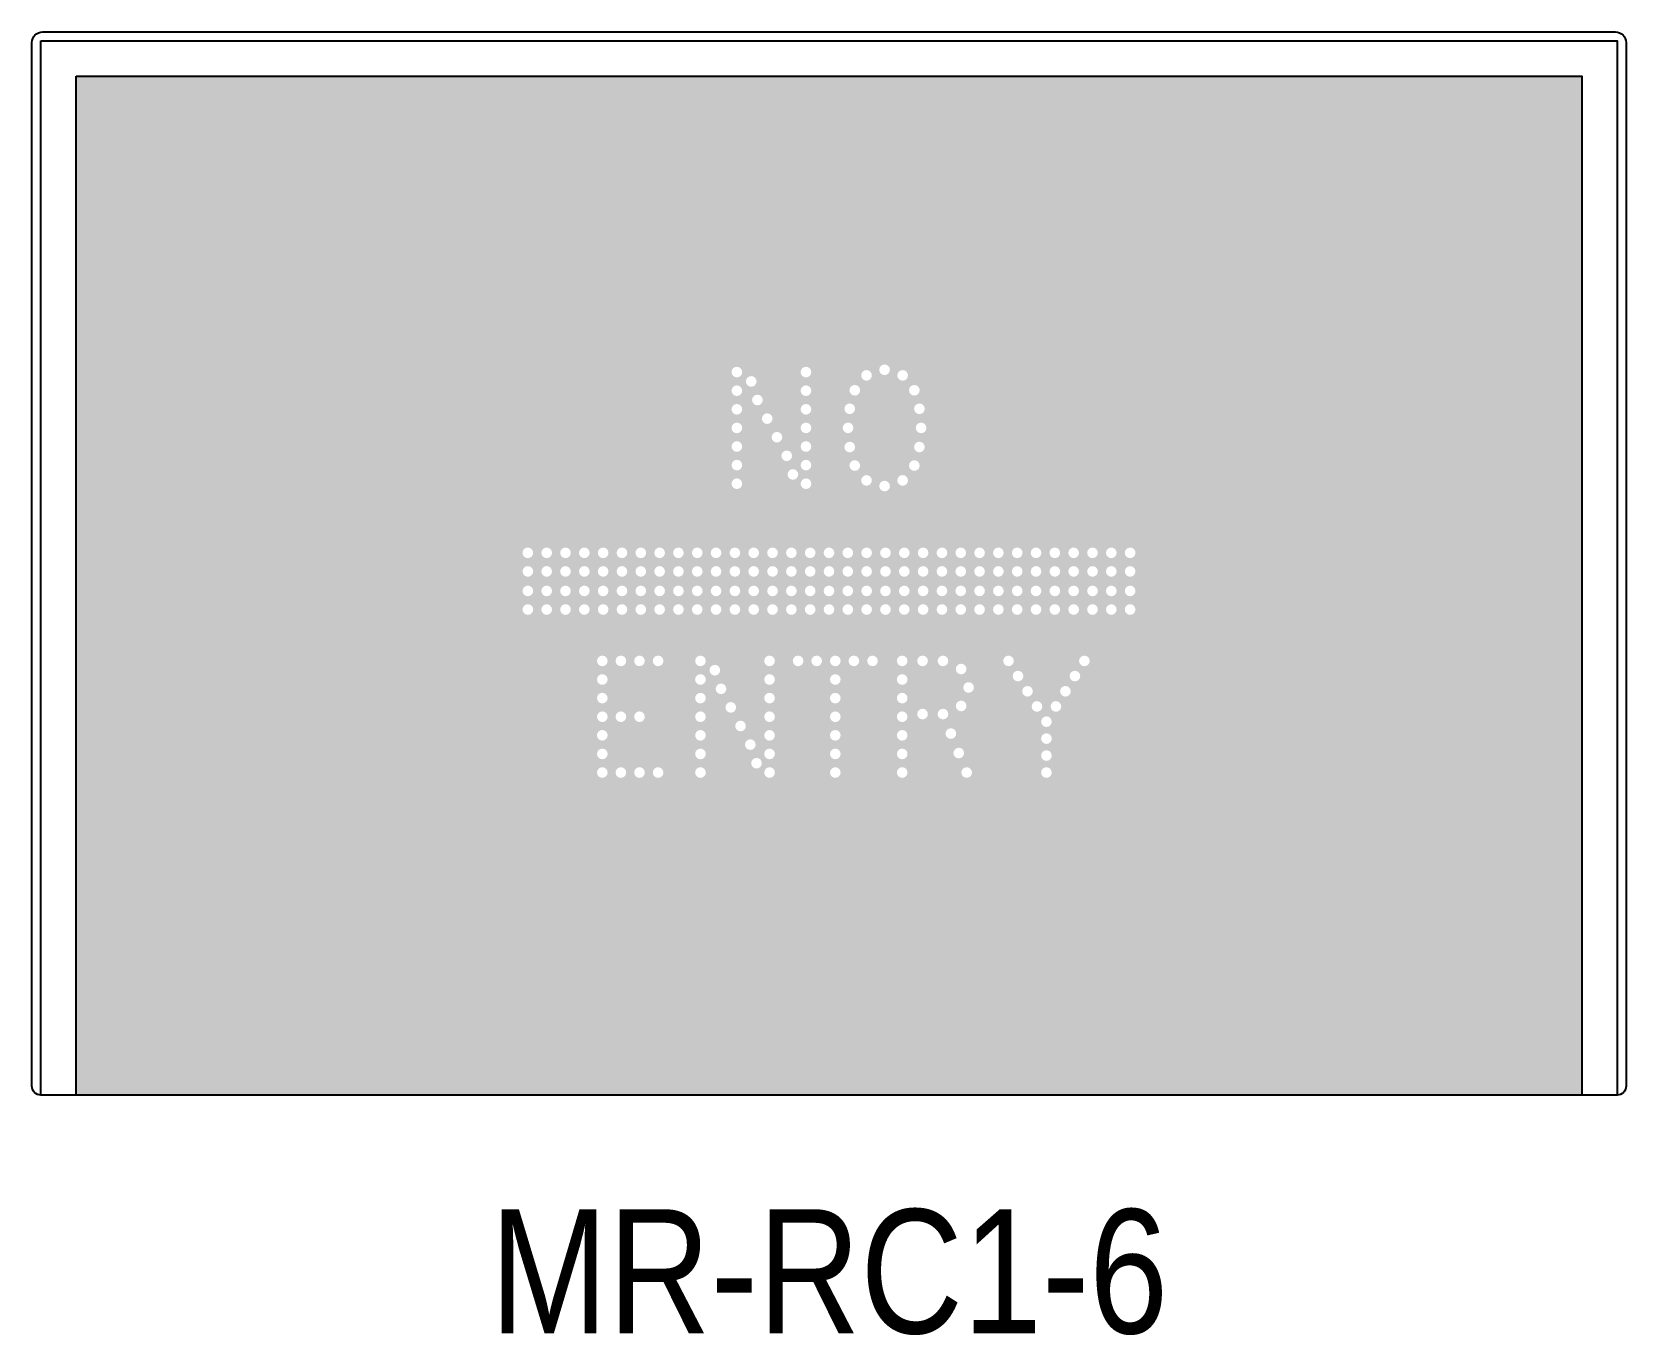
# Model space of a CAD drawing. Header units: millimetres. Extents: x 0 to 45, y -6.8 to 30.
import ezdxf

# ---------------------------------------------------------------- set-up
doc = ezdxf.new("R2010")
doc.units = ezdxf.units.MM
for name, color, linetype in [('L25', 1, 'Continuous'), ('L50', 7, 'Continuous'), ('T35', 3, 'Continuous'), ('T50', 7, 'Continuous')]:
    doc.layers.add(name, color=color, linetype=linetype)
doc.styles.add('T35', font='ARIALN.TTF', dxfattribs={"height": 3.5})

# ---------------------------------------------------------------- blocks, each defined once
blk = doc.blocks.new('MR-RC1-6')
at = {"layer": 'L25'}
h = blk.add_hatch(color=10, dxfattribs=at)
h.dxf.hatch_style = 1
edge = h.paths.add_edge_path()
edge.add_arc((22.5, 24.85), 0.15, 0, 360)
edge = h.paths.add_edge_path()
edge.add_arc((23.033, 24.836), 0.15, 0, 360)
edge = h.paths.add_edge_path()
edge.add_arc((23.564, 24.795), 0.15, 0, 360)
edge = h.paths.add_edge_path()
edge.add_arc((24.093, 24.727), 0.15, 0, 360)
edge = h.paths.add_edge_path()
edge.add_arc((24.617, 24.631), 0.15, 0, 360)
edge = h.paths.add_edge_path()
edge.add_arc((25.136, 24.509), 0.15, 0, 360)
edge = h.paths.add_edge_path()
edge.add_arc((25.648, 24.36), 0.15, 0, 360)
edge = h.paths.add_edge_path()
edge.add_arc((26.151, 24.185), 0.15, 0, 360)
edge = h.paths.add_edge_path()
edge.add_arc((26.645, 23.984), 0.15, 0, 360)
edge = h.paths.add_edge_path()
edge.add_arc((27.127, 23.758), 0.15, 0, 360)
edge = h.paths.add_edge_path()
edge.add_arc((27.598, 23.507), 0.15, 0, 360)
edge = h.paths.add_edge_path()
edge.add_arc((28.055, 23.233), 0.15, 0, 360)
edge = h.paths.add_edge_path()
edge.add_arc((28.497, 22.936), 0.15, 0, 360)
edge = h.paths.add_edge_path()
edge.add_arc((28.923, 22.616), 0.15, 0, 360)
edge = h.paths.add_edge_path()
edge.add_arc((29.333, 22.274), 0.15, 0, 360)
edge = h.paths.add_edge_path()
edge.add_arc((29.724, 21.912), 0.15, 0, 360)
edge = h.paths.add_edge_path()
edge.add_arc((30.096, 21.53), 0.15, 0, 360)
edge = h.paths.add_edge_path()
edge.add_arc((30.448, 21.13), 0.15, 0, 360)
edge = h.paths.add_edge_path()
edge.add_arc((30.778, 20.712), 0.15, 0, 360)
edge = h.paths.add_edge_path()
edge.add_arc((31.087, 20.278), 0.15, 0, 360)
edge = h.paths.add_edge_path()
edge.add_arc((31.373, 19.828), 0.15, 0, 360)
edge = h.paths.add_edge_path()
edge.add_arc((31.636, 19.364), 0.15, 0, 360)
edge = h.paths.add_edge_path()
edge.add_arc((31.874, 18.888), 0.15, 0, 360)
edge = h.paths.add_edge_path()
edge.add_arc((32.087, 18.399), 0.15, 0, 360)
edge = h.paths.add_edge_path()
edge.add_arc((32.275, 17.9), 0.15, 0, 360)
edge = h.paths.add_edge_path()
edge.add_arc((32.438, 17.393), 0.15, 0, 360)
edge = h.paths.add_edge_path()
edge.add_arc((32.573, 16.877), 0.15, 0, 360)
edge = h.paths.add_edge_path()
edge.add_arc((32.682, 16.356), 0.15, 0, 360)
edge = h.paths.add_edge_path()
edge.add_arc((32.764, 15.829), 0.15, 0, 360)
edge = h.paths.add_edge_path()
edge.add_arc((32.819, 15.299), 0.15, 0, 360)
edge = h.paths.add_edge_path()
edge.add_arc((32.847, 14.766), 0.15, 0, 360)
edge = h.paths.add_edge_path()
edge.add_arc((32.847, 14.234), 0.15, 0, 360)
edge = h.paths.add_edge_path()
edge.add_arc((32.819, 13.701), 0.15, 0, 360)
edge = h.paths.add_edge_path()
edge.add_arc((32.764, 13.171), 0.15, 0, 360)
edge = h.paths.add_edge_path()
edge.add_arc((32.682, 12.644), 0.15, 0, 360)
edge = h.paths.add_edge_path()
edge.add_arc((32.573, 12.123), 0.15, 0, 360)
edge = h.paths.add_edge_path()
edge.add_arc((32.438, 11.607), 0.15, 0, 360)
edge = h.paths.add_edge_path()
edge.add_arc((32.275, 11.1), 0.15, 0, 360)
edge = h.paths.add_edge_path()
edge.add_arc((32.087, 10.601), 0.15, 0, 360)
edge = h.paths.add_edge_path()
edge.add_arc((31.874, 10.112), 0.15, 0, 360)
edge = h.paths.add_edge_path()
edge.add_arc((31.636, 9.636), 0.15, 0, 360)
edge = h.paths.add_edge_path()
edge.add_arc((31.373, 9.172), 0.15, 0, 360)
edge = h.paths.add_edge_path()
edge.add_arc((31.087, 8.722), 0.15, 0, 360)
edge = h.paths.add_edge_path()
edge.add_arc((30.778, 8.288), 0.15, 0, 360)
edge = h.paths.add_edge_path()
edge.add_arc((30.448, 7.87), 0.15, 0, 360)
edge = h.paths.add_edge_path()
edge.add_arc((30.096, 7.47), 0.15, 0, 360)
edge = h.paths.add_edge_path()
edge.add_arc((29.724, 7.088), 0.15, 0, 360)
edge = h.paths.add_edge_path()
edge.add_arc((29.333, 6.726), 0.15, 0, 360)
edge = h.paths.add_edge_path()
edge.add_arc((28.923, 6.384), 0.15, 0, 360)
edge = h.paths.add_edge_path()
edge.add_arc((28.497, 6.064), 0.15, 0, 360)
edge = h.paths.add_edge_path()
edge.add_arc((28.055, 5.767), 0.15, 0, 360)
edge = h.paths.add_edge_path()
edge.add_arc((27.598, 5.493), 0.15, 0, 360)
edge = h.paths.add_edge_path()
edge.add_arc((27.127, 5.242), 0.15, 0, 360)
edge = h.paths.add_edge_path()
edge.add_arc((26.645, 5.016), 0.15, 0, 360)
edge = h.paths.add_edge_path()
edge.add_arc((26.151, 4.815), 0.15, 0, 360)
edge = h.paths.add_edge_path()
edge.add_arc((25.648, 4.64), 0.15, 0, 360)
edge = h.paths.add_edge_path()
edge.add_arc((25.136, 4.491), 0.15, 0, 360)
edge = h.paths.add_edge_path()
edge.add_arc((24.617, 4.369), 0.15, 0, 360)
edge = h.paths.add_edge_path()
edge.add_arc((24.093, 4.273), 0.15, 0, 360)
edge = h.paths.add_edge_path()
edge.add_arc((23.564, 4.205), 0.15, 0, 360)
edge = h.paths.add_edge_path()
edge.add_arc((23.033, 4.164), 0.15, 0, 360)
edge = h.paths.add_edge_path()
edge.add_arc((22.5, 4.15), 0.15, 0, 360)
edge = h.paths.add_edge_path()
edge.add_arc((21.967, 4.164), 0.15, 0, 360)
edge = h.paths.add_edge_path()
edge.add_arc((21.436, 4.205), 0.15, 0, 360)
edge = h.paths.add_edge_path()
edge.add_arc((20.907, 4.273), 0.15, 0, 360)
edge = h.paths.add_edge_path()
edge.add_arc((20.383, 4.369), 0.15, 0, 360)
edge = h.paths.add_edge_path()
edge.add_arc((19.864, 4.491), 0.15, 0, 360)
edge = h.paths.add_edge_path()
edge.add_arc((19.352, 4.64), 0.15, 0, 360)
edge = h.paths.add_edge_path()
edge.add_arc((18.849, 4.815), 0.15, 0, 360)
edge = h.paths.add_edge_path()
edge.add_arc((18.355, 5.016), 0.15, 0, 360)
edge = h.paths.add_edge_path()
edge.add_arc((17.873, 5.242), 0.15, 0, 360)
edge = h.paths.add_edge_path()
edge.add_arc((17.402, 5.493), 0.15, 0, 360)
edge = h.paths.add_edge_path()
edge.add_arc((16.945, 5.767), 0.15, 0, 360)
edge = h.paths.add_edge_path()
edge.add_arc((16.503, 6.064), 0.15, 0, 360)
edge = h.paths.add_edge_path()
edge.add_arc((16.077, 6.384), 0.15, 0, 360)
edge = h.paths.add_edge_path()
edge.add_arc((15.667, 6.726), 0.15, 0, 360)
edge = h.paths.add_edge_path()
edge.add_arc((15.276, 7.088), 0.15, 0, 360)
edge = h.paths.add_edge_path()
edge.add_arc((14.904, 7.47), 0.15, 0, 360)
edge = h.paths.add_edge_path()
edge.add_arc((14.552, 7.87), 0.15, 0, 360)
edge = h.paths.add_edge_path()
edge.add_arc((14.222, 8.288), 0.15, 0, 360)
edge = h.paths.add_edge_path()
edge.add_arc((13.913, 8.722), 0.15, 0, 360)
edge = h.paths.add_edge_path()
edge.add_arc((13.627, 9.172), 0.15, 0, 360)
edge = h.paths.add_edge_path()
edge.add_arc((13.364, 9.636), 0.15, 0, 360)
edge = h.paths.add_edge_path()
edge.add_arc((13.126, 10.112), 0.15, 0, 360)
edge = h.paths.add_edge_path()
edge.add_arc((12.913, 10.601), 0.15, 0, 360)
edge = h.paths.add_edge_path()
edge.add_arc((12.725, 11.1), 0.15, 0, 360)
edge = h.paths.add_edge_path()
edge.add_arc((12.562, 11.607), 0.15, 0, 360)
edge = h.paths.add_edge_path()
edge.add_arc((12.427, 12.123), 0.15, 0, 360)
edge = h.paths.add_edge_path()
edge.add_arc((12.318, 12.644), 0.15, 0, 360)
edge = h.paths.add_edge_path()
edge.add_arc((12.236, 13.171), 0.15, 0, 360)
edge = h.paths.add_edge_path()
edge.add_arc((12.181, 13.701), 0.15, 0, 360)
edge = h.paths.add_edge_path()
edge.add_arc((12.153, 14.234), 0.15, 0, 360)
edge = h.paths.add_edge_path()
edge.add_arc((12.153, 14.766), 0.15, 0, 360)
edge = h.paths.add_edge_path()
edge.add_arc((12.181, 15.299), 0.15, 0, 360)
edge = h.paths.add_edge_path()
edge.add_arc((12.236, 15.829), 0.15, 0, 360)
edge = h.paths.add_edge_path()
edge.add_arc((12.318, 16.356), 0.15, 0, 360)
edge = h.paths.add_edge_path()
edge.add_arc((12.427, 16.877), 0.15, 0, 360)
edge = h.paths.add_edge_path()
edge.add_arc((12.562, 17.393), 0.15, 0, 360)
edge = h.paths.add_edge_path()
edge.add_arc((12.725, 17.9), 0.15, 0, 360)
edge = h.paths.add_edge_path()
edge.add_arc((12.913, 18.399), 0.15, 0, 360)
edge = h.paths.add_edge_path()
edge.add_arc((13.126, 18.888), 0.15, 0, 360)
edge = h.paths.add_edge_path()
edge.add_arc((13.364, 19.364), 0.15, 0, 360)
edge = h.paths.add_edge_path()
edge.add_arc((13.627, 19.828), 0.15, 0, 360)
edge = h.paths.add_edge_path()
edge.add_arc((13.913, 20.278), 0.15, 0, 360)
edge = h.paths.add_edge_path()
edge.add_arc((14.222, 20.712), 0.15, 0, 360)
edge = h.paths.add_edge_path()
edge.add_arc((14.552, 21.13), 0.15, 0, 360)
edge = h.paths.add_edge_path()
edge.add_arc((14.904, 21.53), 0.15, 0, 360)
edge = h.paths.add_edge_path()
edge.add_arc((15.276, 21.912), 0.15, 0, 360)
edge = h.paths.add_edge_path()
edge.add_arc((15.667, 22.274), 0.15, 0, 360)
edge = h.paths.add_edge_path()
edge.add_arc((16.077, 22.616), 0.15, 0, 360)
edge = h.paths.add_edge_path()
edge.add_arc((16.503, 22.936), 0.15, 0, 360)
edge = h.paths.add_edge_path()
edge.add_arc((16.945, 23.233), 0.15, 0, 360)
edge = h.paths.add_edge_path()
edge.add_arc((17.402, 23.507), 0.15, 0, 360)
edge = h.paths.add_edge_path()
edge.add_arc((17.873, 23.758), 0.15, 0, 360)
edge = h.paths.add_edge_path()
edge.add_arc((18.355, 23.984), 0.15, 0, 360)
edge = h.paths.add_edge_path()
edge.add_arc((18.849, 24.185), 0.15, 0, 360)
edge = h.paths.add_edge_path()
edge.add_arc((19.352, 24.36), 0.15, 0, 360)
edge = h.paths.add_edge_path()
edge.add_arc((19.864, 24.509), 0.15, 0, 360)
edge = h.paths.add_edge_path()
edge.add_arc((20.383, 24.631), 0.15, 0, 360)
edge = h.paths.add_edge_path()
edge.add_arc((20.907, 24.727), 0.15, 0, 360)
edge = h.paths.add_edge_path()
edge.add_arc((21.436, 24.795), 0.15, 0, 360)
edge = h.paths.add_edge_path()
edge.add_arc((21.967, 24.836), 0.15, 0, 360)
edge = h.paths.add_edge_path()
edge.add_arc((22.5, 25.35), 0.15, 0, 360)
edge = h.paths.add_edge_path()
edge.add_arc((23.024, 25.337), 0.15, 0, 360)
edge = h.paths.add_edge_path()
edge.add_arc((23.547, 25.299), 0.15, 0, 360)
edge = h.paths.add_edge_path()
edge.add_arc((24.068, 25.236), 0.15, 0, 360)
edge = h.paths.add_edge_path()
edge.add_arc((24.585, 25.148), 0.15, 0, 360)
edge = h.paths.add_edge_path()
edge.add_arc((25.097, 25.035), 0.15, 0, 360)
edge = h.paths.add_edge_path()
edge.add_arc((25.603, 24.897), 0.15, 0, 360)
edge = h.paths.add_edge_path()
edge.add_arc((26.101, 24.735), 0.15, 0, 360)
edge = h.paths.add_edge_path()
edge.add_arc((26.591, 24.549), 0.15, 0, 360)
edge = h.paths.add_edge_path()
edge.add_arc((27.072, 24.34), 0.15, 0, 360)
edge = h.paths.add_edge_path()
edge.add_arc((27.542, 24.107), 0.15, 0, 360)
edge = h.paths.add_edge_path()
edge.add_arc((28.001, 23.852), 0.15, 0, 360)
edge = h.paths.add_edge_path()
edge.add_arc((28.446, 23.576), 0.15, 0, 360)
edge = h.paths.add_edge_path()
edge.add_arc((28.877, 23.278), 0.15, 0, 360)
edge = h.paths.add_edge_path()
edge.add_arc((29.294, 22.959), 0.15, 0, 360)
edge = h.paths.add_edge_path()
edge.add_arc((29.695, 22.621), 0.15, 0, 360)
edge = h.paths.add_edge_path()
edge.add_arc((30.079, 22.264), 0.15, 0, 360)
edge = h.paths.add_edge_path()
edge.add_arc((30.445, 21.889), 0.15, 0, 360)
edge = h.paths.add_edge_path()
edge.add_arc((30.793, 21.497), 0.15, 0, 360)
edge = h.paths.add_edge_path()
edge.add_arc((31.121, 21.088), 0.15, 0, 360)
edge = h.paths.add_edge_path()
edge.add_arc((31.429, 20.664), 0.15, 0, 360)
edge = h.paths.add_edge_path()
edge.add_arc((31.717, 20.225), 0.15, 0, 360)
edge = h.paths.add_edge_path()
edge.add_arc((31.983, 19.773), 0.15, 0, 360)
edge = h.paths.add_edge_path()
edge.add_arc((32.226, 19.309), 0.15, 0, 360)
edge = h.paths.add_edge_path()
edge.add_arc((32.447, 18.833), 0.15, 0, 360)
edge = h.paths.add_edge_path()
edge.add_arc((32.645, 18.347), 0.15, 0, 360)
edge = h.paths.add_edge_path()
edge.add_arc((32.819, 17.853), 0.15, 0, 360)
edge = h.paths.add_edge_path()
edge.add_arc((32.969, 17.35), 0.15, 0, 360)
edge = h.paths.add_edge_path()
edge.add_arc((33.094, 16.841), 0.15, 0, 360)
edge = h.paths.add_edge_path()
edge.add_arc((33.195, 16.327), 0.15, 0, 360)
edge = h.paths.add_edge_path()
edge.add_arc((33.271, 15.808), 0.15, 0, 360)
edge = h.paths.add_edge_path()
edge.add_arc((33.321, 15.286), 0.15, 0, 360)
edge = h.paths.add_edge_path()
edge.add_arc((33.347, 14.762), 0.15, 0, 360)
edge = h.paths.add_edge_path()
edge.add_arc((33.347, 14.238), 0.15, 0, 360)
edge = h.paths.add_edge_path()
edge.add_arc((33.321, 13.714), 0.15, 0, 360)
edge = h.paths.add_edge_path()
edge.add_arc((33.271, 13.192), 0.15, 0, 360)
edge = h.paths.add_edge_path()
edge.add_arc((33.195, 12.673), 0.15, 0, 360)
edge = h.paths.add_edge_path()
edge.add_arc((33.094, 12.159), 0.15, 0, 360)
edge = h.paths.add_edge_path()
edge.add_arc((32.969, 11.65), 0.15, 0, 360)
edge = h.paths.add_edge_path()
edge.add_arc((32.819, 11.147), 0.15, 0, 360)
edge = h.paths.add_edge_path()
edge.add_arc((32.645, 10.653), 0.15, 0, 360)
edge = h.paths.add_edge_path()
edge.add_arc((32.447, 10.167), 0.15, 0, 360)
edge = h.paths.add_edge_path()
edge.add_arc((32.226, 9.691), 0.15, 0, 360)
edge = h.paths.add_edge_path()
edge.add_arc((31.983, 9.227), 0.15, 0, 360)
edge = h.paths.add_edge_path()
edge.add_arc((31.717, 8.775), 0.15, 0, 360)
edge = h.paths.add_edge_path()
edge.add_arc((31.429, 8.336), 0.15, 0, 360)
edge = h.paths.add_edge_path()
edge.add_arc((31.121, 7.912), 0.15, 0, 360)
edge = h.paths.add_edge_path()
edge.add_arc((30.793, 7.503), 0.15, 0, 360)
edge = h.paths.add_edge_path()
edge.add_arc((30.445, 7.111), 0.15, 0, 360)
edge = h.paths.add_edge_path()
edge.add_arc((30.079, 6.736), 0.15, 0, 360)
edge = h.paths.add_edge_path()
edge.add_arc((29.695, 6.379), 0.15, 0, 360)
edge = h.paths.add_edge_path()
edge.add_arc((29.294, 6.041), 0.15, 0, 360)
edge = h.paths.add_edge_path()
edge.add_arc((28.877, 5.722), 0.15, 0, 360)
edge = h.paths.add_edge_path()
edge.add_arc((28.446, 5.424), 0.15, 0, 360)
edge = h.paths.add_edge_path()
edge.add_arc((28.001, 5.148), 0.15, 0, 360)
edge = h.paths.add_edge_path()
edge.add_arc((27.542, 4.893), 0.15, 0, 360)
edge = h.paths.add_edge_path()
edge.add_arc((27.072, 4.66), 0.15, 0, 360)
edge = h.paths.add_edge_path()
edge.add_arc((26.591, 4.451), 0.15, 0, 360)
edge = h.paths.add_edge_path()
edge.add_arc((26.101, 4.265), 0.15, 0, 360)
edge = h.paths.add_edge_path()
edge.add_arc((25.603, 4.103), 0.15, 0, 360)
edge = h.paths.add_edge_path()
edge.add_arc((25.097, 3.965), 0.15, 0, 360)
edge = h.paths.add_edge_path()
edge.add_arc((24.585, 3.852), 0.15, 0, 360)
edge = h.paths.add_edge_path()
edge.add_arc((24.068, 3.764), 0.15, 0, 360)
edge = h.paths.add_edge_path()
edge.add_arc((23.547, 3.701), 0.15, 0, 360)
edge = h.paths.add_edge_path()
edge.add_arc((23.024, 3.663), 0.15, 0, 360)
edge = h.paths.add_edge_path()
edge.add_arc((22.5, 3.65), 0.15, 0, 360)
edge = h.paths.add_edge_path()
edge.add_arc((21.976, 3.663), 0.15, 0, 360)
edge = h.paths.add_edge_path()
edge.add_arc((21.453, 3.701), 0.15, 0, 360)
edge = h.paths.add_edge_path()
edge.add_arc((20.932, 3.764), 0.15, 0, 360)
edge = h.paths.add_edge_path()
edge.add_arc((20.415, 3.852), 0.15, 0, 360)
edge = h.paths.add_edge_path()
edge.add_arc((19.903, 3.965), 0.15, 0, 360)
edge = h.paths.add_edge_path()
edge.add_arc((19.397, 4.103), 0.15, 0, 360)
edge = h.paths.add_edge_path()
edge.add_arc((18.899, 4.265), 0.15, 0, 360)
edge = h.paths.add_edge_path()
edge.add_arc((18.409, 4.451), 0.15, 0, 360)
edge = h.paths.add_edge_path()
edge.add_arc((17.928, 4.66), 0.15, 0, 360)
edge = h.paths.add_edge_path()
edge.add_arc((17.458, 4.893), 0.15, 0, 360)
edge = h.paths.add_edge_path()
edge.add_arc((16.999, 5.148), 0.15, 0, 360)
edge = h.paths.add_edge_path()
edge.add_arc((16.554, 5.424), 0.15, 0, 360)
edge = h.paths.add_edge_path()
edge.add_arc((16.123, 5.722), 0.15, 0, 360)
edge = h.paths.add_edge_path()
edge.add_arc((15.706, 6.041), 0.15, 0, 360)
edge = h.paths.add_edge_path()
edge.add_arc((15.305, 6.379), 0.15, 0, 360)
edge = h.paths.add_edge_path()
edge.add_arc((14.921, 6.736), 0.15, 0, 360)
edge = h.paths.add_edge_path()
edge.add_arc((14.555, 7.111), 0.15, 0, 360)
edge = h.paths.add_edge_path()
edge.add_arc((14.207, 7.503), 0.15, 0, 360)
edge = h.paths.add_edge_path()
edge.add_arc((13.879, 7.912), 0.15, 0, 360)
edge = h.paths.add_edge_path()
edge.add_arc((13.571, 8.336), 0.15, 0, 360)
edge = h.paths.add_edge_path()
edge.add_arc((13.283, 8.775), 0.15, 0, 360)
edge = h.paths.add_edge_path()
edge.add_arc((13.017, 9.227), 0.15, 0, 360)
edge = h.paths.add_edge_path()
edge.add_arc((12.774, 9.691), 0.15, 0, 360)
edge = h.paths.add_edge_path()
edge.add_arc((12.553, 10.167), 0.15, 0, 360)
edge = h.paths.add_edge_path()
edge.add_arc((12.355, 10.653), 0.15, 0, 360)
edge = h.paths.add_edge_path()
edge.add_arc((12.181, 11.147), 0.15, 0, 360)
edge = h.paths.add_edge_path()
edge.add_arc((12.031, 11.65), 0.15, 0, 360)
edge = h.paths.add_edge_path()
edge.add_arc((11.906, 12.159), 0.15, 0, 360)
edge = h.paths.add_edge_path()
edge.add_arc((11.805, 12.673), 0.15, 0, 360)
edge = h.paths.add_edge_path()
edge.add_arc((11.729, 13.192), 0.15, 0, 360)
edge = h.paths.add_edge_path()
edge.add_arc((11.679, 13.714), 0.15, 0, 360)
edge = h.paths.add_edge_path()
edge.add_arc((11.653, 14.238), 0.15, 0, 360)
edge = h.paths.add_edge_path()
edge.add_arc((11.653, 14.762), 0.15, 0, 360)
edge = h.paths.add_edge_path()
edge.add_arc((11.679, 15.286), 0.15, 0, 360)
edge = h.paths.add_edge_path()
edge.add_arc((11.729, 15.808), 0.15, 0, 360)
edge = h.paths.add_edge_path()
edge.add_arc((11.805, 16.327), 0.15, 0, 360)
edge = h.paths.add_edge_path()
edge.add_arc((11.906, 16.841), 0.15, 0, 360)
edge = h.paths.add_edge_path()
edge.add_arc((12.031, 17.35), 0.15, 0, 360)
edge = h.paths.add_edge_path()
edge.add_arc((12.181, 17.853), 0.15, 0, 360)
edge = h.paths.add_edge_path()
edge.add_arc((12.355, 18.347), 0.15, 0, 360)
edge = h.paths.add_edge_path()
edge.add_arc((12.553, 18.833), 0.15, 0, 360)
edge = h.paths.add_edge_path()
edge.add_arc((12.774, 19.309), 0.15, 0, 360)
edge = h.paths.add_edge_path()
edge.add_arc((13.017, 19.773), 0.15, 0, 360)
edge = h.paths.add_edge_path()
edge.add_arc((13.283, 20.225), 0.15, 0, 360)
edge = h.paths.add_edge_path()
edge.add_arc((13.571, 20.664), 0.15, 0, 360)
edge = h.paths.add_edge_path()
edge.add_arc((13.879, 21.088), 0.15, 0, 360)
edge = h.paths.add_edge_path()
edge.add_arc((14.207, 21.497), 0.15, 0, 360)
edge = h.paths.add_edge_path()
edge.add_arc((14.555, 21.889), 0.15, 0, 360)
edge = h.paths.add_edge_path()
edge.add_arc((14.921, 22.264), 0.15, 0, 360)
edge = h.paths.add_edge_path()
edge.add_arc((15.305, 22.621), 0.15, 0, 360)
edge = h.paths.add_edge_path()
edge.add_arc((15.706, 22.959), 0.15, 0, 360)
edge = h.paths.add_edge_path()
edge.add_arc((16.123, 23.278), 0.15, 0, 360)
edge = h.paths.add_edge_path()
edge.add_arc((16.554, 23.576), 0.15, 0, 360)
edge = h.paths.add_edge_path()
edge.add_arc((16.999, 23.852), 0.15, 0, 360)
edge = h.paths.add_edge_path()
edge.add_arc((17.458, 24.107), 0.15, 0, 360)
edge = h.paths.add_edge_path()
edge.add_arc((17.928, 24.34), 0.15, 0, 360)
edge = h.paths.add_edge_path()
edge.add_arc((18.409, 24.549), 0.15, 0, 360)
edge = h.paths.add_edge_path()
edge.add_arc((18.899, 24.735), 0.15, 0, 360)
edge = h.paths.add_edge_path()
edge.add_arc((19.397, 24.897), 0.15, 0, 360)
edge = h.paths.add_edge_path()
edge.add_arc((19.903, 25.035), 0.15, 0, 360)
edge = h.paths.add_edge_path()
edge.add_arc((20.415, 25.148), 0.15, 0, 360)
edge = h.paths.add_edge_path()
edge.add_arc((20.932, 25.236), 0.15, 0, 360)
edge = h.paths.add_edge_path()
edge.add_arc((21.453, 25.299), 0.15, 0, 360)
edge = h.paths.add_edge_path()
edge.add_arc((21.976, 25.337), 0.15, 0, 360)
h = blk.add_hatch(color=10, dxfattribs=at)
h.dxf.hatch_style = 1
edge = h.paths.add_edge_path()
edge.add_arc((21.966, 23.835), 0.15, 0, 360)
edge = h.paths.add_edge_path()
edge.add_arc((21.434, 23.789), 0.15, 0, 360)
edge = h.paths.add_edge_path()
edge.add_arc((20.906, 23.713), 0.15, 0, 360)
edge = h.paths.add_edge_path()
edge.add_arc((20.382, 23.607), 0.15, 0, 360)
edge = h.paths.add_edge_path()
edge.add_arc((19.866, 23.471), 0.15, 0, 360)
edge = h.paths.add_edge_path()
edge.add_arc((19.358, 23.306), 0.15, 0, 360)
edge = h.paths.add_edge_path()
edge.add_arc((18.86, 23.113), 0.15, 0, 360)
edge = h.paths.add_edge_path()
edge.add_arc((18.375, 22.891), 0.15, 0, 360)
edge = h.paths.add_edge_path()
edge.add_arc((17.902, 22.641), 0.15, 0, 360)
edge = h.paths.add_edge_path()
edge.add_arc((17.445, 22.366), 0.15, 0, 360)
edge = h.paths.add_edge_path()
edge.add_arc((17.004, 22.064), 0.15, 0, 360)
edge = h.paths.add_edge_path()
edge.add_arc((16.581, 21.738), 0.15, 0, 360)
edge = h.paths.add_edge_path()
edge.add_arc((16.178, 21.389), 0.15, 0, 360)
edge = h.paths.add_edge_path()
edge.add_arc((15.795, 21.016), 0.15, 0, 360)
edge = h.paths.add_edge_path()
edge.add_arc((15.434, 20.623), 0.15, 0, 360)
edge = h.paths.add_edge_path()
edge.add_arc((15.096, 20.21), 0.15, 0, 360)
edge = h.paths.add_edge_path()
edge.add_arc((14.782, 19.778), 0.15, 0, 360)
edge = h.paths.add_edge_path()
edge.add_arc((14.493, 19.328), 0.15, 0, 360)
edge = h.paths.add_edge_path()
edge.add_arc((14.231, 18.863), 0.15, 0, 360)
edge = h.paths.add_edge_path()
edge.add_arc((13.995, 18.384), 0.15, 0, 360)
edge = h.paths.add_edge_path()
edge.add_arc((13.787, 17.892), 0.15, 0, 360)
edge = h.paths.add_edge_path()
edge.add_arc((13.608, 17.389), 0.15, 0, 360)
edge = h.paths.add_edge_path()
edge.add_arc((13.457, 16.877), 0.15, 0, 360)
edge = h.paths.add_edge_path()
edge.add_arc((13.336, 16.357), 0.15, 0, 360)
edge = h.paths.add_edge_path()
edge.add_arc((13.245, 15.831), 0.15, 0, 360)
edge = h.paths.add_edge_path()
edge.add_arc((13.184, 15.3), 0.15, 0, 360)
edge = h.paths.add_edge_path()
edge.add_arc((13.154, 14.767), 0.15, 0, 360)
edge = h.paths.add_edge_path()
edge.add_arc((13.154, 14.233), 0.15, 0, 360)
edge = h.paths.add_edge_path()
edge.add_arc((13.184, 13.7), 0.15, 0, 360)
edge = h.paths.add_edge_path()
edge.add_arc((13.245, 13.169), 0.15, 0, 360)
edge = h.paths.add_edge_path()
edge.add_arc((13.336, 12.643), 0.15, 0, 360)
edge = h.paths.add_edge_path()
edge.add_arc((13.457, 12.123), 0.15, 0, 360)
edge = h.paths.add_edge_path()
edge.add_arc((13.608, 11.611), 0.15, 0, 360)
edge = h.paths.add_edge_path()
edge.add_arc((13.787, 11.108), 0.15, 0, 360)
edge = h.paths.add_edge_path()
edge.add_arc((13.995, 10.616), 0.15, 0, 360)
edge = h.paths.add_edge_path()
edge.add_arc((14.231, 10.137), 0.15, 0, 360)
edge = h.paths.add_edge_path()
edge.add_arc((14.493, 9.672), 0.15, 0, 360)
edge = h.paths.add_edge_path()
edge.add_arc((14.782, 9.222), 0.15, 0, 360)
edge = h.paths.add_edge_path()
edge.add_arc((15.096, 8.79), 0.15, 0, 360)
edge = h.paths.add_edge_path()
edge.add_arc((15.434, 8.377), 0.15, 0, 360)
edge = h.paths.add_edge_path()
edge.add_arc((15.795, 7.984), 0.15, 0, 360)
edge = h.paths.add_edge_path()
edge.add_arc((16.178, 7.611), 0.15, 0, 360)
edge = h.paths.add_edge_path()
edge.add_arc((16.581, 7.262), 0.15, 0, 360)
edge = h.paths.add_edge_path()
edge.add_arc((17.004, 6.936), 0.15, 0, 360)
edge = h.paths.add_edge_path()
edge.add_arc((17.445, 6.634), 0.15, 0, 360)
edge = h.paths.add_edge_path()
edge.add_arc((17.902, 6.359), 0.15, 0, 360)
edge = h.paths.add_edge_path()
edge.add_arc((18.375, 6.109), 0.15, 0, 360)
edge = h.paths.add_edge_path()
edge.add_arc((18.86, 5.887), 0.15, 0, 360)
edge = h.paths.add_edge_path()
edge.add_arc((19.358, 5.694), 0.15, 0, 360)
edge = h.paths.add_edge_path()
edge.add_arc((19.866, 5.529), 0.15, 0, 360)
edge = h.paths.add_edge_path()
edge.add_arc((20.382, 5.393), 0.15, 0, 360)
edge = h.paths.add_edge_path()
edge.add_arc((20.906, 5.287), 0.15, 0, 360)
edge = h.paths.add_edge_path()
edge.add_arc((21.434, 5.211), 0.15, 0, 360)
edge = h.paths.add_edge_path()
edge.add_arc((21.966, 5.165), 0.15, 0, 360)
edge = h.paths.add_edge_path()
edge.add_arc((22.5, 5.15), 0.15, 0, 360)
edge = h.paths.add_edge_path()
edge.add_arc((23.034, 5.165), 0.15, 0, 360)
edge = h.paths.add_edge_path()
edge.add_arc((23.566, 5.211), 0.15, 0, 360)
edge = h.paths.add_edge_path()
edge.add_arc((24.094, 5.287), 0.15, 0, 360)
edge = h.paths.add_edge_path()
edge.add_arc((24.618, 5.393), 0.15, 0, 360)
edge = h.paths.add_edge_path()
edge.add_arc((25.134, 5.529), 0.15, 0, 360)
edge = h.paths.add_edge_path()
edge.add_arc((25.642, 5.694), 0.15, 0, 360)
edge = h.paths.add_edge_path()
edge.add_arc((26.14, 5.887), 0.15, 0, 360)
edge = h.paths.add_edge_path()
edge.add_arc((26.625, 6.109), 0.15, 0, 360)
edge = h.paths.add_edge_path()
edge.add_arc((27.098, 6.359), 0.15, 0, 360)
edge = h.paths.add_edge_path()
edge.add_arc((27.555, 6.634), 0.15, 0, 360)
edge = h.paths.add_edge_path()
edge.add_arc((27.996, 6.936), 0.15, 0, 360)
edge = h.paths.add_edge_path()
edge.add_arc((28.419, 7.262), 0.15, 0, 360)
edge = h.paths.add_edge_path()
edge.add_arc((28.822, 7.611), 0.15, 0, 360)
edge = h.paths.add_edge_path()
edge.add_arc((29.205, 7.984), 0.15, 0, 360)
edge = h.paths.add_edge_path()
edge.add_arc((29.566, 8.377), 0.15, 0, 360)
edge = h.paths.add_edge_path()
edge.add_arc((29.904, 8.79), 0.15, 0, 360)
edge = h.paths.add_edge_path()
edge.add_arc((30.218, 9.222), 0.15, 0, 360)
edge = h.paths.add_edge_path()
edge.add_arc((30.507, 9.672), 0.15, 0, 360)
edge = h.paths.add_edge_path()
edge.add_arc((30.769, 10.137), 0.15, 0, 360)
edge = h.paths.add_edge_path()
edge.add_arc((31.005, 10.616), 0.15, 0, 360)
edge = h.paths.add_edge_path()
edge.add_arc((31.213, 11.108), 0.15, 0, 360)
edge = h.paths.add_edge_path()
edge.add_arc((31.392, 11.611), 0.15, 0, 360)
edge = h.paths.add_edge_path()
edge.add_arc((31.543, 12.123), 0.15, 0, 360)
edge = h.paths.add_edge_path()
edge.add_arc((31.664, 12.643), 0.15, 0, 360)
edge = h.paths.add_edge_path()
edge.add_arc((31.755, 13.169), 0.15, 0, 360)
edge = h.paths.add_edge_path()
edge.add_arc((31.816, 13.7), 0.15, 0, 360)
edge = h.paths.add_edge_path()
edge.add_arc((31.846, 14.233), 0.15, 0, 360)
edge = h.paths.add_edge_path()
edge.add_arc((31.846, 14.767), 0.15, 0, 360)
edge = h.paths.add_edge_path()
edge.add_arc((31.816, 15.3), 0.15, 0, 360)
edge = h.paths.add_edge_path()
edge.add_arc((31.755, 15.831), 0.15, 0, 360)
edge = h.paths.add_edge_path()
edge.add_arc((31.664, 16.357), 0.15, 0, 360)
edge = h.paths.add_edge_path()
edge.add_arc((31.543, 16.877), 0.15, 0, 360)
edge = h.paths.add_edge_path()
edge.add_arc((31.392, 17.389), 0.15, 0, 360)
edge = h.paths.add_edge_path()
edge.add_arc((31.213, 17.892), 0.15, 0, 360)
edge = h.paths.add_edge_path()
edge.add_arc((31.005, 18.384), 0.15, 0, 360)
edge = h.paths.add_edge_path()
edge.add_arc((30.769, 18.863), 0.15, 0, 360)
edge = h.paths.add_edge_path()
edge.add_arc((30.507, 19.328), 0.15, 0, 360)
edge = h.paths.add_edge_path()
edge.add_arc((30.218, 19.778), 0.15, 0, 360)
edge = h.paths.add_edge_path()
edge.add_arc((29.904, 20.21), 0.15, 0, 360)
edge = h.paths.add_edge_path()
edge.add_arc((29.566, 20.623), 0.15, 0, 360)
edge = h.paths.add_edge_path()
edge.add_arc((29.205, 21.016), 0.15, 0, 360)
edge = h.paths.add_edge_path()
edge.add_arc((28.822, 21.389), 0.15, 0, 360)
edge = h.paths.add_edge_path()
edge.add_arc((28.419, 21.738), 0.15, 0, 360)
edge = h.paths.add_edge_path()
edge.add_arc((27.996, 22.064), 0.15, 0, 360)
edge = h.paths.add_edge_path()
edge.add_arc((27.555, 22.366), 0.15, 0, 360)
edge = h.paths.add_edge_path()
edge.add_arc((27.098, 22.641), 0.15, 0, 360)
edge = h.paths.add_edge_path()
edge.add_arc((26.625, 22.891), 0.15, 0, 360)
edge = h.paths.add_edge_path()
edge.add_arc((26.14, 23.113), 0.15, 0, 360)
edge = h.paths.add_edge_path()
edge.add_arc((25.642, 23.306), 0.15, 0, 360)
edge = h.paths.add_edge_path()
edge.add_arc((25.134, 23.471), 0.15, 0, 360)
edge = h.paths.add_edge_path()
edge.add_arc((24.618, 23.607), 0.15, 0, 360)
edge = h.paths.add_edge_path()
edge.add_arc((24.094, 23.713), 0.15, 0, 360)
edge = h.paths.add_edge_path()
edge.add_arc((23.566, 23.789), 0.15, 0, 360)
edge = h.paths.add_edge_path()
edge.add_arc((23.034, 23.835), 0.15, 0, 360)
edge = h.paths.add_edge_path()
edge.add_arc((22.5, 23.85), 0.15, 0, 360)
edge = h.paths.add_edge_path()
edge.add_arc((21.976, 24.336), 0.15, 0, 360)
edge = h.paths.add_edge_path()
edge.add_arc((21.453, 24.294), 0.15, 0, 360)
edge = h.paths.add_edge_path()
edge.add_arc((20.933, 24.225), 0.15, 0, 360)
edge = h.paths.add_edge_path()
edge.add_arc((20.418, 24.127), 0.15, 0, 360)
edge = h.paths.add_edge_path()
edge.add_arc((19.908, 24.003), 0.15, 0, 360)
edge = h.paths.add_edge_path()
edge.add_arc((19.406, 23.852), 0.15, 0, 360)
edge = h.paths.add_edge_path()
edge.add_arc((18.913, 23.674), 0.15, 0, 360)
edge = h.paths.add_edge_path()
edge.add_arc((18.43, 23.47), 0.15, 0, 360)
edge = h.paths.add_edge_path()
edge.add_arc((17.958, 23.24), 0.15, 0, 360)
edge = h.paths.add_edge_path()
edge.add_arc((17.499, 22.986), 0.15, 0, 360)
edge = h.paths.add_edge_path()
edge.add_arc((17.055, 22.708), 0.15, 0, 360)
edge = h.paths.add_edge_path()
edge.add_arc((16.626, 22.407), 0.15, 0, 360)
edge = h.paths.add_edge_path()
edge.add_arc((16.213, 22.083), 0.15, 0, 360)
edge = h.paths.add_edge_path()
edge.add_arc((15.819, 21.738), 0.15, 0, 360)
edge = h.paths.add_edge_path()
edge.add_arc((15.443, 21.372), 0.15, 0, 360)
edge = h.paths.add_edge_path()
edge.add_arc((15.087, 20.986), 0.15, 0, 360)
edge = h.paths.add_edge_path()
edge.add_arc((14.752, 20.583), 0.15, 0, 360)
edge = h.paths.add_edge_path()
edge.add_arc((14.44, 20.162), 0.15, 0, 360)
edge = h.paths.add_edge_path()
edge.add_arc((14.15, 19.725), 0.15, 0, 360)
edge = h.paths.add_edge_path()
edge.add_arc((13.884, 19.273), 0.15, 0, 360)
edge = h.paths.add_edge_path()
edge.add_arc((13.642, 18.807), 0.15, 0, 360)
edge = h.paths.add_edge_path()
edge.add_arc((13.425, 18.33), 0.15, 0, 360)
edge = h.paths.add_edge_path()
edge.add_arc((13.234, 17.842), 0.15, 0, 360)
edge = h.paths.add_edge_path()
edge.add_arc((13.069, 17.344), 0.15, 0, 360)
edge = h.paths.add_edge_path()
edge.add_arc((12.931, 16.838), 0.15, 0, 360)
edge = h.paths.add_edge_path()
edge.add_arc((12.821, 16.325), 0.15, 0, 360)
edge = h.paths.add_edge_path()
edge.add_arc((12.737, 15.807), 0.15, 0, 360)
edge = h.paths.add_edge_path()
edge.add_arc((12.681, 15.286), 0.15, 0, 360)
edge = h.paths.add_edge_path()
edge.add_arc((12.653, 14.762), 0.15, 0, 360)
edge = h.paths.add_edge_path()
edge.add_arc((12.653, 14.238), 0.15, 0, 360)
edge = h.paths.add_edge_path()
edge.add_arc((12.681, 13.714), 0.15, 0, 360)
edge = h.paths.add_edge_path()
edge.add_arc((12.737, 13.193), 0.15, 0, 360)
edge = h.paths.add_edge_path()
edge.add_arc((12.821, 12.675), 0.15, 0, 360)
edge = h.paths.add_edge_path()
edge.add_arc((12.931, 12.162), 0.15, 0, 360)
edge = h.paths.add_edge_path()
edge.add_arc((13.069, 11.656), 0.15, 0, 360)
edge = h.paths.add_edge_path()
edge.add_arc((13.234, 11.158), 0.15, 0, 360)
edge = h.paths.add_edge_path()
edge.add_arc((13.425, 10.67), 0.15, 0, 360)
edge = h.paths.add_edge_path()
edge.add_arc((13.642, 10.193), 0.15, 0, 360)
edge = h.paths.add_edge_path()
edge.add_arc((13.884, 9.727), 0.15, 0, 360)
edge = h.paths.add_edge_path()
edge.add_arc((14.15, 9.275), 0.15, 0, 360)
edge = h.paths.add_edge_path()
edge.add_arc((14.44, 8.838), 0.15, 0, 360)
edge = h.paths.add_edge_path()
edge.add_arc((14.752, 8.417), 0.15, 0, 360)
edge = h.paths.add_edge_path()
edge.add_arc((15.087, 8.014), 0.15, 0, 360)
edge = h.paths.add_edge_path()
edge.add_arc((15.443, 7.628), 0.15, 0, 360)
edge = h.paths.add_edge_path()
edge.add_arc((15.819, 7.262), 0.15, 0, 360)
edge = h.paths.add_edge_path()
edge.add_arc((16.213, 6.917), 0.15, 0, 360)
edge = h.paths.add_edge_path()
edge.add_arc((16.626, 6.593), 0.15, 0, 360)
edge = h.paths.add_edge_path()
edge.add_arc((17.055, 6.292), 0.15, 0, 360)
edge = h.paths.add_edge_path()
edge.add_arc((17.499, 6.014), 0.15, 0, 360)
edge = h.paths.add_edge_path()
edge.add_arc((17.958, 5.76), 0.15, 0, 360)
edge = h.paths.add_edge_path()
edge.add_arc((18.43, 5.53), 0.15, 0, 360)
edge = h.paths.add_edge_path()
edge.add_arc((18.913, 5.326), 0.15, 0, 360)
edge = h.paths.add_edge_path()
edge.add_arc((19.406, 5.148), 0.15, 0, 360)
edge = h.paths.add_edge_path()
edge.add_arc((19.908, 4.997), 0.15, 0, 360)
edge = h.paths.add_edge_path()
edge.add_arc((20.418, 4.873), 0.15, 0, 360)
edge = h.paths.add_edge_path()
edge.add_arc((20.933, 4.775), 0.15, 0, 360)
edge = h.paths.add_edge_path()
edge.add_arc((21.453, 4.706), 0.15, 0, 360)
edge = h.paths.add_edge_path()
edge.add_arc((21.976, 4.664), 0.15, 0, 360)
edge = h.paths.add_edge_path()
edge.add_arc((22.5, 4.65), 0.15, 0, 360)
edge = h.paths.add_edge_path()
edge.add_arc((23.024, 4.664), 0.15, 0, 360)
edge = h.paths.add_edge_path()
edge.add_arc((23.547, 4.706), 0.15, 0, 360)
edge = h.paths.add_edge_path()
edge.add_arc((24.067, 4.775), 0.15, 0, 360)
edge = h.paths.add_edge_path()
edge.add_arc((24.582, 4.873), 0.15, 0, 360)
edge = h.paths.add_edge_path()
edge.add_arc((25.092, 4.997), 0.15, 0, 360)
edge = h.paths.add_edge_path()
edge.add_arc((25.594, 5.148), 0.15, 0, 360)
edge = h.paths.add_edge_path()
edge.add_arc((26.087, 5.326), 0.15, 0, 360)
edge = h.paths.add_edge_path()
edge.add_arc((26.57, 5.53), 0.15, 0, 360)
edge = h.paths.add_edge_path()
edge.add_arc((27.042, 5.76), 0.15, 0, 360)
edge = h.paths.add_edge_path()
edge.add_arc((27.501, 6.014), 0.15, 0, 360)
edge = h.paths.add_edge_path()
edge.add_arc((27.945, 6.292), 0.15, 0, 360)
edge = h.paths.add_edge_path()
edge.add_arc((28.374, 6.593), 0.15, 0, 360)
edge = h.paths.add_edge_path()
edge.add_arc((28.787, 6.917), 0.15, 0, 360)
edge = h.paths.add_edge_path()
edge.add_arc((29.181, 7.262), 0.15, 0, 360)
edge = h.paths.add_edge_path()
edge.add_arc((29.557, 7.628), 0.15, 0, 360)
edge = h.paths.add_edge_path()
edge.add_arc((29.913, 8.014), 0.15, 0, 360)
edge = h.paths.add_edge_path()
edge.add_arc((30.248, 8.417), 0.15, 0, 360)
edge = h.paths.add_edge_path()
edge.add_arc((30.56, 8.838), 0.15, 0, 360)
edge = h.paths.add_edge_path()
edge.add_arc((30.85, 9.275), 0.15, 0, 360)
edge = h.paths.add_edge_path()
edge.add_arc((31.116, 9.727), 0.15, 0, 360)
edge = h.paths.add_edge_path()
edge.add_arc((31.358, 10.193), 0.15, 0, 360)
edge = h.paths.add_edge_path()
edge.add_arc((31.575, 10.67), 0.15, 0, 360)
edge = h.paths.add_edge_path()
edge.add_arc((31.766, 11.158), 0.15, 0, 360)
edge = h.paths.add_edge_path()
edge.add_arc((31.931, 11.656), 0.15, 0, 360)
edge = h.paths.add_edge_path()
edge.add_arc((32.069, 12.162), 0.15, 0, 360)
edge = h.paths.add_edge_path()
edge.add_arc((32.179, 12.675), 0.15, 0, 360)
edge = h.paths.add_edge_path()
edge.add_arc((32.263, 13.193), 0.15, 0, 360)
edge = h.paths.add_edge_path()
edge.add_arc((32.319, 13.714), 0.15, 0, 360)
edge = h.paths.add_edge_path()
edge.add_arc((32.347, 14.238), 0.15, 0, 360)
edge = h.paths.add_edge_path()
edge.add_arc((32.347, 14.762), 0.15, 0, 360)
edge = h.paths.add_edge_path()
edge.add_arc((32.319, 15.286), 0.15, 0, 360)
edge = h.paths.add_edge_path()
edge.add_arc((32.263, 15.807), 0.15, 0, 360)
edge = h.paths.add_edge_path()
edge.add_arc((32.179, 16.325), 0.15, 0, 360)
edge = h.paths.add_edge_path()
edge.add_arc((32.069, 16.838), 0.15, 0, 360)
edge = h.paths.add_edge_path()
edge.add_arc((31.931, 17.344), 0.15, 0, 360)
edge = h.paths.add_edge_path()
edge.add_arc((31.766, 17.842), 0.15, 0, 360)
edge = h.paths.add_edge_path()
edge.add_arc((31.575, 18.33), 0.15, 0, 360)
edge = h.paths.add_edge_path()
edge.add_arc((31.358, 18.807), 0.15, 0, 360)
edge = h.paths.add_edge_path()
edge.add_arc((31.116, 19.273), 0.15, 0, 360)
edge = h.paths.add_edge_path()
edge.add_arc((30.85, 19.725), 0.15, 0, 360)
edge = h.paths.add_edge_path()
edge.add_arc((30.56, 20.162), 0.15, 0, 360)
edge = h.paths.add_edge_path()
edge.add_arc((30.248, 20.583), 0.15, 0, 360)
edge = h.paths.add_edge_path()
edge.add_arc((29.913, 20.986), 0.15, 0, 360)
edge = h.paths.add_edge_path()
edge.add_arc((29.557, 21.372), 0.15, 0, 360)
edge = h.paths.add_edge_path()
edge.add_arc((29.181, 21.738), 0.15, 0, 360)
edge = h.paths.add_edge_path()
edge.add_arc((28.787, 22.083), 0.15, 0, 360)
edge = h.paths.add_edge_path()
edge.add_arc((28.374, 22.407), 0.15, 0, 360)
edge = h.paths.add_edge_path()
edge.add_arc((27.945, 22.708), 0.15, 0, 360)
edge = h.paths.add_edge_path()
edge.add_arc((27.501, 22.986), 0.15, 0, 360)
edge = h.paths.add_edge_path()
edge.add_arc((27.042, 23.24), 0.15, 0, 360)
edge = h.paths.add_edge_path()
edge.add_arc((26.57, 23.47), 0.15, 0, 360)
edge = h.paths.add_edge_path()
edge.add_arc((26.087, 23.674), 0.15, 0, 360)
edge = h.paths.add_edge_path()
edge.add_arc((25.594, 23.852), 0.15, 0, 360)
edge = h.paths.add_edge_path()
edge.add_arc((25.092, 24.003), 0.15, 0, 360)
edge = h.paths.add_edge_path()
edge.add_arc((24.582, 24.127), 0.15, 0, 360)
edge = h.paths.add_edge_path()
edge.add_arc((24.067, 24.225), 0.15, 0, 360)
edge = h.paths.add_edge_path()
edge.add_arc((23.547, 24.294), 0.15, 0, 360)
edge = h.paths.add_edge_path()
edge.add_arc((23.024, 24.336), 0.15, 0, 360)
edge = h.paths.add_edge_path()
edge.add_arc((22.5, 24.35), 0.15, 0, 360)
at = {"layer": 'L50'}
h = blk.add_hatch(color=256, dxfattribs=at)
h.dxf.hatch_style = 1
edge = h.paths.add_edge_path(flags=16)
edge.add_arc((21.966, 23.835), 0.15, 0, 360)
edge = h.paths.add_edge_path(flags=16)
edge.add_arc((21.434, 23.789), 0.15, 0, 360)
edge = h.paths.add_edge_path(flags=16)
edge.add_arc((20.906, 23.713), 0.15, 0, 360)
edge = h.paths.add_edge_path(flags=16)
edge.add_arc((20.382, 23.607), 0.15, 0, 360)
edge = h.paths.add_edge_path(flags=16)
edge.add_arc((19.866, 23.471), 0.15, 0, 360)
edge = h.paths.add_edge_path(flags=16)
edge.add_arc((19.358, 23.306), 0.15, 0, 360)
edge = h.paths.add_edge_path(flags=16)
edge.add_arc((18.86, 23.113), 0.15, 0, 360)
edge = h.paths.add_edge_path(flags=16)
edge.add_arc((18.375, 22.891), 0.15, 0, 360)
edge = h.paths.add_edge_path(flags=16)
edge.add_arc((17.902, 22.641), 0.15, 0, 360)
edge = h.paths.add_edge_path(flags=16)
edge.add_arc((17.445, 22.366), 0.15, 0, 360)
edge = h.paths.add_edge_path(flags=16)
edge.add_arc((17.004, 22.064), 0.15, 0, 360)
edge = h.paths.add_edge_path(flags=16)
edge.add_arc((16.581, 21.738), 0.15, 0, 360)
edge = h.paths.add_edge_path(flags=16)
edge.add_arc((16.178, 21.389), 0.15, 0, 360)
edge = h.paths.add_edge_path(flags=16)
edge.add_arc((15.795, 21.016), 0.15, 0, 360)
edge = h.paths.add_edge_path(flags=16)
edge.add_arc((15.434, 20.623), 0.15, 0, 360)
edge = h.paths.add_edge_path(flags=16)
edge.add_arc((15.096, 20.21), 0.15, 0, 360)
edge = h.paths.add_edge_path(flags=16)
edge.add_arc((14.782, 19.778), 0.15, 0, 360)
edge = h.paths.add_edge_path(flags=16)
edge.add_arc((14.493, 19.328), 0.15, 0, 360)
edge = h.paths.add_edge_path(flags=16)
edge.add_arc((14.231, 18.863), 0.15, 0, 360)
edge = h.paths.add_edge_path(flags=16)
edge.add_arc((13.995, 18.384), 0.15, 0, 360)
edge = h.paths.add_edge_path(flags=16)
edge.add_arc((13.787, 17.892), 0.15, 0, 360)
edge = h.paths.add_edge_path(flags=16)
edge.add_arc((13.608, 17.389), 0.15, 0, 360)
edge = h.paths.add_edge_path(flags=16)
edge.add_arc((13.457, 16.877), 0.15, 0, 360)
edge = h.paths.add_edge_path(flags=16)
edge.add_arc((13.336, 16.357), 0.15, 0, 360)
edge = h.paths.add_edge_path(flags=16)
edge.add_arc((13.245, 15.831), 0.15, 0, 360)
edge = h.paths.add_edge_path(flags=16)
edge.add_arc((13.184, 15.3), 0.15, 0, 360)
edge = h.paths.add_edge_path(flags=16)
edge.add_arc((13.154, 14.767), 0.15, 0, 360)
edge = h.paths.add_edge_path(flags=16)
edge.add_arc((13.154, 14.233), 0.15, 0, 360)
edge = h.paths.add_edge_path(flags=16)
edge.add_arc((13.184, 13.7), 0.15, 0, 360)
edge = h.paths.add_edge_path(flags=16)
edge.add_arc((13.245, 13.169), 0.15, 0, 360)
edge = h.paths.add_edge_path(flags=16)
edge.add_arc((13.336, 12.643), 0.15, 0, 360)
edge = h.paths.add_edge_path(flags=16)
edge.add_arc((13.457, 12.123), 0.15, 0, 360)
edge = h.paths.add_edge_path(flags=16)
edge.add_arc((13.608, 11.611), 0.15, 0, 360)
edge = h.paths.add_edge_path(flags=16)
edge.add_arc((13.787, 11.108), 0.15, 0, 360)
edge = h.paths.add_edge_path(flags=16)
edge.add_arc((13.995, 10.616), 0.15, 0, 360)
edge = h.paths.add_edge_path(flags=16)
edge.add_arc((14.231, 10.137), 0.15, 0, 360)
edge = h.paths.add_edge_path(flags=16)
edge.add_arc((14.493, 9.672), 0.15, 0, 360)
edge = h.paths.add_edge_path(flags=16)
edge.add_arc((14.782, 9.222), 0.15, 0, 360)
edge = h.paths.add_edge_path(flags=16)
edge.add_arc((15.096, 8.79), 0.15, 0, 360)
edge = h.paths.add_edge_path(flags=16)
edge.add_arc((15.434, 8.377), 0.15, 0, 360)
edge = h.paths.add_edge_path(flags=16)
edge.add_arc((15.795, 7.984), 0.15, 0, 360)
edge = h.paths.add_edge_path(flags=16)
edge.add_arc((16.178, 7.611), 0.15, 0, 360)
edge = h.paths.add_edge_path(flags=16)
edge.add_arc((16.581, 7.262), 0.15, 0, 360)
edge = h.paths.add_edge_path(flags=16)
edge.add_arc((17.004, 6.936), 0.15, 0, 360)
edge = h.paths.add_edge_path(flags=16)
edge.add_arc((17.445, 6.634), 0.15, 0, 360)
edge = h.paths.add_edge_path(flags=16)
edge.add_arc((17.902, 6.359), 0.15, 0, 360)
edge = h.paths.add_edge_path(flags=16)
edge.add_arc((18.375, 6.109), 0.15, 0, 360)
edge = h.paths.add_edge_path(flags=16)
edge.add_arc((18.86, 5.887), 0.15, 0, 360)
edge = h.paths.add_edge_path(flags=16)
edge.add_arc((19.358, 5.694), 0.15, 0, 360)
edge = h.paths.add_edge_path(flags=16)
edge.add_arc((19.866, 5.529), 0.15, 0, 360)
edge = h.paths.add_edge_path(flags=16)
edge.add_arc((20.382, 5.393), 0.15, 0, 360)
edge = h.paths.add_edge_path(flags=16)
edge.add_arc((20.906, 5.287), 0.15, 0, 360)
edge = h.paths.add_edge_path(flags=16)
edge.add_arc((21.434, 5.211), 0.15, 0, 360)
edge = h.paths.add_edge_path(flags=16)
edge.add_arc((21.966, 5.165), 0.15, 0, 360)
edge = h.paths.add_edge_path(flags=16)
edge.add_arc((22.5, 5.15), 0.15, 0, 360)
edge = h.paths.add_edge_path(flags=16)
edge.add_arc((23.034, 5.165), 0.15, 0, 360)
edge = h.paths.add_edge_path(flags=16)
edge.add_arc((23.566, 5.211), 0.15, 0, 360)
edge = h.paths.add_edge_path(flags=16)
edge.add_arc((24.094, 5.287), 0.15, 0, 360)
edge = h.paths.add_edge_path(flags=16)
edge.add_arc((24.618, 5.393), 0.15, 0, 360)
edge = h.paths.add_edge_path(flags=16)
edge.add_arc((25.134, 5.529), 0.15, 0, 360)
edge = h.paths.add_edge_path(flags=16)
edge.add_arc((25.642, 5.694), 0.15, 0, 360)
edge = h.paths.add_edge_path(flags=16)
edge.add_arc((26.14, 5.887), 0.15, 0, 360)
edge = h.paths.add_edge_path(flags=16)
edge.add_arc((26.625, 6.109), 0.15, 0, 360)
edge = h.paths.add_edge_path(flags=16)
edge.add_arc((27.098, 6.359), 0.15, 0, 360)
edge = h.paths.add_edge_path(flags=16)
edge.add_arc((27.555, 6.634), 0.15, 0, 360)
edge = h.paths.add_edge_path(flags=16)
edge.add_arc((27.996, 6.936), 0.15, 0, 360)
edge = h.paths.add_edge_path(flags=16)
edge.add_arc((28.419, 7.262), 0.15, 0, 360)
edge = h.paths.add_edge_path(flags=16)
edge.add_arc((28.822, 7.611), 0.15, 0, 360)
edge = h.paths.add_edge_path(flags=16)
edge.add_arc((29.205, 7.984), 0.15, 0, 360)
edge = h.paths.add_edge_path(flags=16)
edge.add_arc((29.566, 8.377), 0.15, 0, 360)
edge = h.paths.add_edge_path(flags=16)
edge.add_arc((29.904, 8.79), 0.15, 0, 360)
edge = h.paths.add_edge_path(flags=16)
edge.add_arc((30.218, 9.222), 0.15, 0, 360)
edge = h.paths.add_edge_path(flags=16)
edge.add_arc((30.507, 9.672), 0.15, 0, 360)
edge = h.paths.add_edge_path(flags=16)
edge.add_arc((30.769, 10.137), 0.15, 0, 360)
edge = h.paths.add_edge_path(flags=16)
edge.add_arc((31.005, 10.616), 0.15, 0, 360)
edge = h.paths.add_edge_path(flags=16)
edge.add_arc((31.213, 11.108), 0.15, 0, 360)
edge = h.paths.add_edge_path(flags=16)
edge.add_arc((31.392, 11.611), 0.15, 0, 360)
edge = h.paths.add_edge_path(flags=16)
edge.add_arc((31.543, 12.123), 0.15, 0, 360)
edge = h.paths.add_edge_path(flags=16)
edge.add_arc((31.664, 12.643), 0.15, 0, 360)
edge = h.paths.add_edge_path(flags=16)
edge.add_arc((31.755, 13.169), 0.15, 0, 360)
edge = h.paths.add_edge_path(flags=16)
edge.add_arc((31.816, 13.7), 0.15, 0, 360)
edge = h.paths.add_edge_path(flags=16)
edge.add_arc((31.846, 14.233), 0.15, 0, 360)
edge = h.paths.add_edge_path(flags=16)
edge.add_arc((31.846, 14.767), 0.15, 0, 360)
edge = h.paths.add_edge_path(flags=16)
edge.add_arc((31.816, 15.3), 0.15, 0, 360)
edge = h.paths.add_edge_path(flags=16)
edge.add_arc((31.755, 15.831), 0.15, 0, 360)
edge = h.paths.add_edge_path(flags=16)
edge.add_arc((31.664, 16.357), 0.15, 0, 360)
edge = h.paths.add_edge_path(flags=16)
edge.add_arc((31.543, 16.877), 0.15, 0, 360)
edge = h.paths.add_edge_path(flags=16)
edge.add_arc((31.392, 17.389), 0.15, 0, 360)
edge = h.paths.add_edge_path(flags=16)
edge.add_arc((31.213, 17.892), 0.15, 0, 360)
edge = h.paths.add_edge_path(flags=16)
edge.add_arc((31.005, 18.384), 0.15, 0, 360)
edge = h.paths.add_edge_path(flags=16)
edge.add_arc((30.769, 18.863), 0.15, 0, 360)
edge = h.paths.add_edge_path(flags=16)
edge.add_arc((30.507, 19.328), 0.15, 0, 360)
edge = h.paths.add_edge_path(flags=16)
edge.add_arc((30.218, 19.778), 0.15, 0, 360)
edge = h.paths.add_edge_path(flags=16)
edge.add_arc((29.904, 20.21), 0.15, 0, 360)
edge = h.paths.add_edge_path(flags=16)
edge.add_arc((29.566, 20.623), 0.15, 0, 360)
edge = h.paths.add_edge_path(flags=16)
edge.add_arc((29.205, 21.016), 0.15, 0, 360)
edge = h.paths.add_edge_path(flags=16)
edge.add_arc((28.822, 21.389), 0.15, 0, 360)
edge = h.paths.add_edge_path(flags=16)
edge.add_arc((28.419, 21.738), 0.15, 0, 360)
edge = h.paths.add_edge_path(flags=16)
edge.add_arc((27.996, 22.064), 0.15, 0, 360)
edge = h.paths.add_edge_path(flags=16)
edge.add_arc((27.555, 22.366), 0.15, 0, 360)
edge = h.paths.add_edge_path(flags=16)
edge.add_arc((27.098, 22.641), 0.15, 0, 360)
edge = h.paths.add_edge_path(flags=16)
edge.add_arc((26.625, 22.891), 0.15, 0, 360)
edge = h.paths.add_edge_path(flags=16)
edge.add_arc((26.14, 23.113), 0.15, 0, 360)
edge = h.paths.add_edge_path(flags=16)
edge.add_arc((25.642, 23.306), 0.15, 0, 360)
edge = h.paths.add_edge_path(flags=16)
edge.add_arc((25.134, 23.471), 0.15, 0, 360)
edge = h.paths.add_edge_path(flags=16)
edge.add_arc((24.618, 23.607), 0.15, 0, 360)
edge = h.paths.add_edge_path(flags=16)
edge.add_arc((24.094, 23.713), 0.15, 0, 360)
edge = h.paths.add_edge_path(flags=16)
edge.add_arc((23.566, 23.789), 0.15, 0, 360)
edge = h.paths.add_edge_path(flags=16)
edge.add_arc((23.034, 23.835), 0.15, 0, 360)
edge = h.paths.add_edge_path(flags=16)
edge.add_arc((22.5, 23.85), 0.15, 0, 360)
edge = h.paths.add_edge_path(flags=16)
edge.add_arc((21.976, 24.336), 0.15, 0, 360)
edge = h.paths.add_edge_path(flags=16)
edge.add_arc((21.453, 24.294), 0.15, 0, 360)
edge = h.paths.add_edge_path(flags=16)
edge.add_arc((20.933, 24.225), 0.15, 0, 360)
edge = h.paths.add_edge_path(flags=16)
edge.add_arc((20.418, 24.127), 0.15, 0, 360)
edge = h.paths.add_edge_path(flags=16)
edge.add_arc((19.908, 24.003), 0.15, 0, 360)
edge = h.paths.add_edge_path(flags=16)
edge.add_arc((19.406, 23.852), 0.15, 0, 360)
edge = h.paths.add_edge_path(flags=16)
edge.add_arc((18.913, 23.674), 0.15, 0, 360)
edge = h.paths.add_edge_path(flags=16)
edge.add_arc((18.43, 23.47), 0.15, 0, 360)
edge = h.paths.add_edge_path(flags=16)
edge.add_arc((17.958, 23.24), 0.15, 0, 360)
edge = h.paths.add_edge_path(flags=16)
edge.add_arc((17.499, 22.986), 0.15, 0, 360)
edge = h.paths.add_edge_path(flags=16)
edge.add_arc((17.055, 22.708), 0.15, 0, 360)
edge = h.paths.add_edge_path(flags=16)
edge.add_arc((16.626, 22.407), 0.15, 0, 360)
edge = h.paths.add_edge_path(flags=16)
edge.add_arc((16.213, 22.083), 0.15, 0, 360)
edge = h.paths.add_edge_path(flags=16)
edge.add_arc((15.819, 21.738), 0.15, 0, 360)
edge = h.paths.add_edge_path(flags=16)
edge.add_arc((15.443, 21.372), 0.15, 0, 360)
edge = h.paths.add_edge_path(flags=16)
edge.add_arc((15.087, 20.986), 0.15, 0, 360)
edge = h.paths.add_edge_path(flags=16)
edge.add_arc((14.752, 20.583), 0.15, 0, 360)
edge = h.paths.add_edge_path(flags=16)
edge.add_arc((14.44, 20.162), 0.15, 0, 360)
edge = h.paths.add_edge_path(flags=16)
edge.add_arc((14.15, 19.725), 0.15, 0, 360)
edge = h.paths.add_edge_path(flags=16)
edge.add_arc((13.884, 19.273), 0.15, 0, 360)
edge = h.paths.add_edge_path(flags=16)
edge.add_arc((13.642, 18.807), 0.15, 0, 360)
edge = h.paths.add_edge_path(flags=16)
edge.add_arc((13.425, 18.33), 0.15, 0, 360)
edge = h.paths.add_edge_path(flags=16)
edge.add_arc((13.234, 17.842), 0.15, 0, 360)
edge = h.paths.add_edge_path(flags=16)
edge.add_arc((13.069, 17.344), 0.15, 0, 360)
edge = h.paths.add_edge_path(flags=16)
edge.add_arc((12.931, 16.838), 0.15, 0, 360)
edge = h.paths.add_edge_path(flags=16)
edge.add_arc((12.821, 16.325), 0.15, 0, 360)
edge = h.paths.add_edge_path(flags=16)
edge.add_arc((12.737, 15.807), 0.15, 0, 360)
edge = h.paths.add_edge_path(flags=16)
edge.add_arc((12.681, 15.286), 0.15, 0, 360)
edge = h.paths.add_edge_path(flags=16)
edge.add_arc((12.653, 14.762), 0.15, 0, 360)
edge = h.paths.add_edge_path(flags=16)
edge.add_arc((12.653, 14.238), 0.15, 0, 360)
edge = h.paths.add_edge_path(flags=16)
edge.add_arc((12.681, 13.714), 0.15, 0, 360)
edge = h.paths.add_edge_path(flags=16)
edge.add_arc((12.737, 13.193), 0.15, 0, 360)
edge = h.paths.add_edge_path(flags=16)
edge.add_arc((12.821, 12.675), 0.15, 0, 360)
edge = h.paths.add_edge_path(flags=16)
edge.add_arc((12.931, 12.162), 0.15, 0, 360)
edge = h.paths.add_edge_path(flags=16)
edge.add_arc((13.069, 11.656), 0.15, 0, 360)
edge = h.paths.add_edge_path(flags=16)
edge.add_arc((13.234, 11.158), 0.15, 0, 360)
edge = h.paths.add_edge_path(flags=16)
edge.add_arc((13.425, 10.67), 0.15, 0, 360)
edge = h.paths.add_edge_path(flags=16)
edge.add_arc((13.642, 10.193), 0.15, 0, 360)
edge = h.paths.add_edge_path(flags=16)
edge.add_arc((13.884, 9.727), 0.15, 0, 360)
edge = h.paths.add_edge_path(flags=16)
edge.add_arc((14.15, 9.275), 0.15, 0, 360)
edge = h.paths.add_edge_path(flags=16)
edge.add_arc((14.44, 8.838), 0.15, 0, 360)
edge = h.paths.add_edge_path(flags=16)
edge.add_arc((14.752, 8.417), 0.15, 0, 360)
edge = h.paths.add_edge_path(flags=16)
edge.add_arc((15.087, 8.014), 0.15, 0, 360)
edge = h.paths.add_edge_path(flags=16)
edge.add_arc((15.443, 7.628), 0.15, 0, 360)
edge = h.paths.add_edge_path(flags=16)
edge.add_arc((15.819, 7.262), 0.15, 0, 360)
edge = h.paths.add_edge_path(flags=16)
edge.add_arc((16.213, 6.917), 0.15, 0, 360)
edge = h.paths.add_edge_path(flags=16)
edge.add_arc((16.626, 6.593), 0.15, 0, 360)
edge = h.paths.add_edge_path(flags=16)
edge.add_arc((17.055, 6.292), 0.15, 0, 360)
edge = h.paths.add_edge_path(flags=16)
edge.add_arc((17.499, 6.014), 0.15, 0, 360)
edge = h.paths.add_edge_path(flags=16)
edge.add_arc((17.958, 5.76), 0.15, 0, 360)
edge = h.paths.add_edge_path(flags=16)
edge.add_arc((18.43, 5.53), 0.15, 0, 360)
edge = h.paths.add_edge_path(flags=16)
edge.add_arc((18.913, 5.326), 0.15, 0, 360)
edge = h.paths.add_edge_path(flags=16)
edge.add_arc((19.406, 5.148), 0.15, 0, 360)
edge = h.paths.add_edge_path(flags=16)
edge.add_arc((19.908, 4.997), 0.15, 0, 360)
edge = h.paths.add_edge_path(flags=16)
edge.add_arc((20.418, 4.873), 0.15, 0, 360)
edge = h.paths.add_edge_path(flags=16)
edge.add_arc((20.933, 4.775), 0.15, 0, 360)
edge = h.paths.add_edge_path(flags=16)
edge.add_arc((21.453, 4.706), 0.15, 0, 360)
edge = h.paths.add_edge_path(flags=16)
edge.add_arc((21.976, 4.664), 0.15, 0, 360)
edge = h.paths.add_edge_path(flags=16)
edge.add_arc((22.5, 4.65), 0.15, 0, 360)
edge = h.paths.add_edge_path(flags=16)
edge.add_arc((23.024, 4.664), 0.15, 0, 360)
edge = h.paths.add_edge_path(flags=16)
edge.add_arc((23.547, 4.706), 0.15, 0, 360)
edge = h.paths.add_edge_path(flags=16)
edge.add_arc((24.067, 4.775), 0.15, 0, 360)
edge = h.paths.add_edge_path(flags=16)
edge.add_arc((24.582, 4.873), 0.15, 0, 360)
edge = h.paths.add_edge_path(flags=16)
edge.add_arc((25.092, 4.997), 0.15, 0, 360)
edge = h.paths.add_edge_path(flags=16)
edge.add_arc((25.594, 5.148), 0.15, 0, 360)
edge = h.paths.add_edge_path(flags=16)
edge.add_arc((26.087, 5.326), 0.15, 0, 360)
edge = h.paths.add_edge_path(flags=16)
edge.add_arc((26.57, 5.53), 0.15, 0, 360)
edge = h.paths.add_edge_path(flags=16)
edge.add_arc((27.042, 5.76), 0.15, 0, 360)
edge = h.paths.add_edge_path(flags=16)
edge.add_arc((27.501, 6.014), 0.15, 0, 360)
edge = h.paths.add_edge_path(flags=16)
edge.add_arc((27.945, 6.292), 0.15, 0, 360)
edge = h.paths.add_edge_path(flags=16)
edge.add_arc((28.374, 6.593), 0.15, 0, 360)
edge = h.paths.add_edge_path(flags=16)
edge.add_arc((28.787, 6.917), 0.15, 0, 360)
edge = h.paths.add_edge_path(flags=16)
edge.add_arc((29.181, 7.262), 0.15, 0, 360)
edge = h.paths.add_edge_path(flags=16)
edge.add_arc((29.557, 7.628), 0.15, 0, 360)
edge = h.paths.add_edge_path(flags=16)
edge.add_arc((29.913, 8.014), 0.15, 0, 360)
edge = h.paths.add_edge_path(flags=16)
edge.add_arc((30.248, 8.417), 0.15, 0, 360)
edge = h.paths.add_edge_path(flags=16)
edge.add_arc((30.56, 8.838), 0.15, 0, 360)
edge = h.paths.add_edge_path(flags=16)
edge.add_arc((30.85, 9.275), 0.15, 0, 360)
edge = h.paths.add_edge_path(flags=16)
edge.add_arc((31.116, 9.727), 0.15, 0, 360)
edge = h.paths.add_edge_path(flags=16)
edge.add_arc((31.358, 10.193), 0.15, 0, 360)
edge = h.paths.add_edge_path(flags=16)
edge.add_arc((31.575, 10.67), 0.15, 0, 360)
edge = h.paths.add_edge_path(flags=16)
edge.add_arc((31.766, 11.158), 0.15, 0, 360)
edge = h.paths.add_edge_path(flags=16)
edge.add_arc((31.931, 11.656), 0.15, 0, 360)
edge = h.paths.add_edge_path(flags=16)
edge.add_arc((32.069, 12.162), 0.15, 0, 360)
edge = h.paths.add_edge_path(flags=16)
edge.add_arc((32.179, 12.675), 0.15, 0, 360)
edge = h.paths.add_edge_path(flags=16)
edge.add_arc((32.263, 13.193), 0.15, 0, 360)
edge = h.paths.add_edge_path(flags=16)
edge.add_arc((32.319, 13.714), 0.15, 0, 360)
edge = h.paths.add_edge_path(flags=16)
edge.add_arc((32.347, 14.238), 0.15, 0, 360)
edge = h.paths.add_edge_path(flags=16)
edge.add_arc((32.347, 14.762), 0.15, 0, 360)
edge = h.paths.add_edge_path(flags=16)
edge.add_arc((32.319, 15.286), 0.15, 0, 360)
edge = h.paths.add_edge_path(flags=16)
edge.add_arc((32.263, 15.807), 0.15, 0, 360)
edge = h.paths.add_edge_path(flags=16)
edge.add_arc((32.179, 16.325), 0.15, 0, 360)
edge = h.paths.add_edge_path(flags=16)
edge.add_arc((32.069, 16.838), 0.15, 0, 360)
edge = h.paths.add_edge_path(flags=16)
edge.add_arc((31.931, 17.344), 0.15, 0, 360)
edge = h.paths.add_edge_path(flags=16)
edge.add_arc((31.766, 17.842), 0.15, 0, 360)
edge = h.paths.add_edge_path(flags=16)
edge.add_arc((31.575, 18.33), 0.15, 0, 360)
edge = h.paths.add_edge_path(flags=16)
edge.add_arc((31.358, 18.807), 0.15, 0, 360)
edge = h.paths.add_edge_path(flags=16)
edge.add_arc((31.116, 19.273), 0.15, 0, 360)
edge = h.paths.add_edge_path(flags=16)
edge.add_arc((30.85, 19.725), 0.15, 0, 360)
edge = h.paths.add_edge_path(flags=16)
edge.add_arc((30.56, 20.162), 0.15, 0, 360)
edge = h.paths.add_edge_path(flags=16)
edge.add_arc((30.248, 20.583), 0.15, 0, 360)
edge = h.paths.add_edge_path(flags=16)
edge.add_arc((29.913, 20.986), 0.15, 0, 360)
edge = h.paths.add_edge_path(flags=16)
edge.add_arc((29.557, 21.372), 0.15, 0, 360)
edge = h.paths.add_edge_path(flags=16)
edge.add_arc((29.181, 21.738), 0.15, 0, 360)
edge = h.paths.add_edge_path(flags=16)
edge.add_arc((28.787, 22.083), 0.15, 0, 360)
edge = h.paths.add_edge_path(flags=16)
edge.add_arc((28.374, 22.407), 0.15, 0, 360)
edge = h.paths.add_edge_path(flags=16)
edge.add_arc((27.945, 22.708), 0.15, 0, 360)
edge = h.paths.add_edge_path(flags=16)
edge.add_arc((27.501, 22.986), 0.15, 0, 360)
edge = h.paths.add_edge_path(flags=16)
edge.add_arc((27.042, 23.24), 0.15, 0, 360)
edge = h.paths.add_edge_path(flags=16)
edge.add_arc((26.57, 23.47), 0.15, 0, 360)
edge = h.paths.add_edge_path(flags=16)
edge.add_arc((26.087, 23.674), 0.15, 0, 360)
edge = h.paths.add_edge_path(flags=16)
edge.add_arc((25.594, 23.852), 0.15, 0, 360)
edge = h.paths.add_edge_path(flags=16)
edge.add_arc((25.092, 24.003), 0.15, 0, 360)
edge = h.paths.add_edge_path(flags=16)
edge.add_arc((24.582, 24.127), 0.15, 0, 360)
edge = h.paths.add_edge_path(flags=16)
edge.add_arc((24.067, 24.225), 0.15, 0, 360)
edge = h.paths.add_edge_path(flags=16)
edge.add_arc((23.547, 24.294), 0.15, 0, 360)
edge = h.paths.add_edge_path(flags=16)
edge.add_arc((23.024, 24.336), 0.15, 0, 360)
edge = h.paths.add_edge_path(flags=16)
edge.add_arc((22.5, 24.35), 0.15, 0, 360)
edge = h.paths.add_edge_path(flags=16)
edge.add_arc((21.967, 24.836), 0.15, 0, 360)
edge = h.paths.add_edge_path(flags=16)
edge.add_arc((21.436, 24.795), 0.15, 0, 360)
edge = h.paths.add_edge_path(flags=16)
edge.add_arc((20.907, 24.727), 0.15, 0, 360)
edge = h.paths.add_edge_path(flags=16)
edge.add_arc((20.383, 24.631), 0.15, 0, 360)
edge = h.paths.add_edge_path(flags=16)
edge.add_arc((19.864, 24.509), 0.15, 0, 360)
edge = h.paths.add_edge_path(flags=16)
edge.add_arc((19.352, 24.36), 0.15, 0, 360)
edge = h.paths.add_edge_path(flags=16)
edge.add_arc((18.849, 24.185), 0.15, 0, 360)
edge = h.paths.add_edge_path(flags=16)
edge.add_arc((18.355, 23.984), 0.15, 0, 360)
edge = h.paths.add_edge_path(flags=16)
edge.add_arc((17.873, 23.758), 0.15, 0, 360)
edge = h.paths.add_edge_path(flags=16)
edge.add_arc((17.402, 23.507), 0.15, 0, 360)
edge = h.paths.add_edge_path(flags=16)
edge.add_arc((16.945, 23.233), 0.15, 0, 360)
edge = h.paths.add_edge_path(flags=16)
edge.add_arc((16.503, 22.936), 0.15, 0, 360)
edge = h.paths.add_edge_path(flags=16)
edge.add_arc((16.077, 22.616), 0.15, 0, 360)
edge = h.paths.add_edge_path(flags=16)
edge.add_arc((15.667, 22.274), 0.15, 0, 360)
edge = h.paths.add_edge_path(flags=16)
edge.add_arc((15.276, 21.912), 0.15, 0, 360)
edge = h.paths.add_edge_path(flags=16)
edge.add_arc((14.904, 21.53), 0.15, 0, 360)
edge = h.paths.add_edge_path(flags=16)
edge.add_arc((14.552, 21.13), 0.15, 0, 360)
edge = h.paths.add_edge_path(flags=16)
edge.add_arc((14.222, 20.712), 0.15, 0, 360)
edge = h.paths.add_edge_path(flags=16)
edge.add_arc((13.913, 20.278), 0.15, 0, 360)
edge = h.paths.add_edge_path(flags=16)
edge.add_arc((13.627, 19.828), 0.15, 0, 360)
edge = h.paths.add_edge_path(flags=16)
edge.add_arc((13.364, 19.364), 0.15, 0, 360)
edge = h.paths.add_edge_path(flags=16)
edge.add_arc((13.126, 18.888), 0.15, 0, 360)
edge = h.paths.add_edge_path(flags=16)
edge.add_arc((12.913, 18.399), 0.15, 0, 360)
edge = h.paths.add_edge_path(flags=16)
edge.add_arc((12.725, 17.9), 0.15, 0, 360)
edge = h.paths.add_edge_path(flags=16)
edge.add_arc((12.562, 17.393), 0.15, 0, 360)
edge = h.paths.add_edge_path(flags=16)
edge.add_arc((12.427, 16.877), 0.15, 0, 360)
edge = h.paths.add_edge_path(flags=16)
edge.add_arc((12.318, 16.356), 0.15, 0, 360)
edge = h.paths.add_edge_path(flags=16)
edge.add_arc((12.236, 15.829), 0.15, 0, 360)
edge = h.paths.add_edge_path(flags=16)
edge.add_arc((12.181, 15.299), 0.15, 0, 360)
edge = h.paths.add_edge_path(flags=16)
edge.add_arc((12.153, 14.766), 0.15, 0, 360)
edge = h.paths.add_edge_path(flags=16)
edge.add_arc((12.153, 14.234), 0.15, 0, 360)
edge = h.paths.add_edge_path(flags=16)
edge.add_arc((12.181, 13.701), 0.15, 0, 360)
edge = h.paths.add_edge_path(flags=16)
edge.add_arc((12.236, 13.171), 0.15, 0, 360)
edge = h.paths.add_edge_path(flags=16)
edge.add_arc((12.318, 12.644), 0.15, 0, 360)
edge = h.paths.add_edge_path(flags=16)
edge.add_arc((12.427, 12.123), 0.15, 0, 360)
edge = h.paths.add_edge_path(flags=16)
edge.add_arc((12.562, 11.607), 0.15, 0, 360)
edge = h.paths.add_edge_path(flags=16)
edge.add_arc((12.725, 11.1), 0.15, 0, 360)
edge = h.paths.add_edge_path(flags=16)
edge.add_arc((12.913, 10.601), 0.15, 0, 360)
edge = h.paths.add_edge_path(flags=16)
edge.add_arc((13.126, 10.112), 0.15, 0, 360)
edge = h.paths.add_edge_path(flags=16)
edge.add_arc((13.364, 9.636), 0.15, 0, 360)
edge = h.paths.add_edge_path(flags=16)
edge.add_arc((13.627, 9.172), 0.15, 0, 360)
edge = h.paths.add_edge_path(flags=16)
edge.add_arc((13.913, 8.722), 0.15, 0, 360)
edge = h.paths.add_edge_path(flags=16)
edge.add_arc((14.222, 8.288), 0.15, 0, 360)
edge = h.paths.add_edge_path(flags=16)
edge.add_arc((14.552, 7.87), 0.15, 0, 360)
edge = h.paths.add_edge_path(flags=16)
edge.add_arc((14.904, 7.47), 0.15, 0, 360)
edge = h.paths.add_edge_path(flags=16)
edge.add_arc((15.276, 7.088), 0.15, 0, 360)
edge = h.paths.add_edge_path(flags=16)
edge.add_arc((15.667, 6.726), 0.15, 0, 360)
edge = h.paths.add_edge_path(flags=16)
edge.add_arc((16.077, 6.384), 0.15, 0, 360)
edge = h.paths.add_edge_path(flags=16)
edge.add_arc((16.503, 6.064), 0.15, 0, 360)
edge = h.paths.add_edge_path(flags=16)
edge.add_arc((16.945, 5.767), 0.15, 0, 360)
edge = h.paths.add_edge_path(flags=16)
edge.add_arc((17.402, 5.493), 0.15, 0, 360)
edge = h.paths.add_edge_path(flags=16)
edge.add_arc((17.873, 5.242), 0.15, 0, 360)
edge = h.paths.add_edge_path(flags=16)
edge.add_arc((18.355, 5.016), 0.15, 0, 360)
edge = h.paths.add_edge_path(flags=16)
edge.add_arc((18.849, 4.815), 0.15, 0, 360)
edge = h.paths.add_edge_path(flags=16)
edge.add_arc((19.352, 4.64), 0.15, 0, 360)
edge = h.paths.add_edge_path(flags=16)
edge.add_arc((19.864, 4.491), 0.15, 0, 360)
edge = h.paths.add_edge_path(flags=16)
edge.add_arc((20.383, 4.369), 0.15, 0, 360)
edge = h.paths.add_edge_path(flags=16)
edge.add_arc((20.907, 4.273), 0.15, 0, 360)
edge = h.paths.add_edge_path(flags=16)
edge.add_arc((21.436, 4.205), 0.15, 0, 360)
edge = h.paths.add_edge_path(flags=16)
edge.add_arc((21.967, 4.164), 0.15, 0, 360)
edge = h.paths.add_edge_path(flags=16)
edge.add_arc((22.5, 4.15), 0.15, 0, 360)
edge = h.paths.add_edge_path(flags=16)
edge.add_arc((23.033, 4.164), 0.15, 0, 360)
edge = h.paths.add_edge_path(flags=16)
edge.add_arc((23.564, 4.205), 0.15, 0, 360)
edge = h.paths.add_edge_path(flags=16)
edge.add_arc((24.093, 4.273), 0.15, 0, 360)
edge = h.paths.add_edge_path(flags=16)
edge.add_arc((24.617, 4.369), 0.15, 0, 360)
edge = h.paths.add_edge_path(flags=16)
edge.add_arc((25.136, 4.491), 0.15, 0, 360)
edge = h.paths.add_edge_path(flags=16)
edge.add_arc((25.648, 4.64), 0.15, 0, 360)
edge = h.paths.add_edge_path(flags=16)
edge.add_arc((26.151, 4.815), 0.15, 0, 360)
edge = h.paths.add_edge_path(flags=16)
edge.add_arc((26.645, 5.016), 0.15, 0, 360)
edge = h.paths.add_edge_path(flags=16)
edge.add_arc((27.127, 5.242), 0.15, 0, 360)
edge = h.paths.add_edge_path(flags=16)
edge.add_arc((27.598, 5.493), 0.15, 0, 360)
edge = h.paths.add_edge_path(flags=16)
edge.add_arc((28.055, 5.767), 0.15, 0, 360)
edge = h.paths.add_edge_path(flags=16)
edge.add_arc((28.497, 6.064), 0.15, 0, 360)
edge = h.paths.add_edge_path(flags=16)
edge.add_arc((28.923, 6.384), 0.15, 0, 360)
edge = h.paths.add_edge_path(flags=16)
edge.add_arc((29.333, 6.726), 0.15, 0, 360)
edge = h.paths.add_edge_path(flags=16)
edge.add_arc((29.724, 7.088), 0.15, 0, 360)
edge = h.paths.add_edge_path(flags=16)
edge.add_arc((30.096, 7.47), 0.15, 0, 360)
edge = h.paths.add_edge_path(flags=16)
edge.add_arc((30.448, 7.87), 0.15, 0, 360)
edge = h.paths.add_edge_path(flags=16)
edge.add_arc((30.778, 8.288), 0.15, 0, 360)
edge = h.paths.add_edge_path(flags=16)
edge.add_arc((31.087, 8.722), 0.15, 0, 360)
edge = h.paths.add_edge_path(flags=16)
edge.add_arc((31.373, 9.172), 0.15, 0, 360)
edge = h.paths.add_edge_path(flags=16)
edge.add_arc((31.636, 9.636), 0.15, 0, 360)
edge = h.paths.add_edge_path(flags=16)
edge.add_arc((31.874, 10.112), 0.15, 0, 360)
edge = h.paths.add_edge_path(flags=16)
edge.add_arc((32.087, 10.601), 0.15, 0, 360)
edge = h.paths.add_edge_path(flags=16)
edge.add_arc((32.275, 11.1), 0.15, 0, 360)
edge = h.paths.add_edge_path(flags=16)
edge.add_arc((32.438, 11.607), 0.15, 0, 360)
edge = h.paths.add_edge_path(flags=16)
edge.add_arc((32.573, 12.123), 0.15, 0, 360)
edge = h.paths.add_edge_path(flags=16)
edge.add_arc((32.682, 12.644), 0.15, 0, 360)
edge = h.paths.add_edge_path(flags=16)
edge.add_arc((32.764, 13.171), 0.15, 0, 360)
edge = h.paths.add_edge_path(flags=16)
edge.add_arc((32.819, 13.701), 0.15, 0, 360)
edge = h.paths.add_edge_path(flags=16)
edge.add_arc((32.847, 14.234), 0.15, 0, 360)
edge = h.paths.add_edge_path(flags=16)
edge.add_arc((32.847, 14.766), 0.15, 0, 360)
edge = h.paths.add_edge_path(flags=16)
edge.add_arc((32.819, 15.299), 0.15, 0, 360)
edge = h.paths.add_edge_path(flags=16)
edge.add_arc((32.764, 15.829), 0.15, 0, 360)
edge = h.paths.add_edge_path(flags=16)
edge.add_arc((32.682, 16.356), 0.15, 0, 360)
edge = h.paths.add_edge_path(flags=16)
edge.add_arc((32.573, 16.877), 0.15, 0, 360)
edge = h.paths.add_edge_path(flags=16)
edge.add_arc((32.438, 17.393), 0.15, 0, 360)
edge = h.paths.add_edge_path(flags=16)
edge.add_arc((32.275, 17.9), 0.15, 0, 360)
edge = h.paths.add_edge_path(flags=16)
edge.add_arc((32.087, 18.399), 0.15, 0, 360)
edge = h.paths.add_edge_path(flags=16)
edge.add_arc((31.874, 18.888), 0.15, 0, 360)
edge = h.paths.add_edge_path(flags=16)
edge.add_arc((31.636, 19.364), 0.15, 0, 360)
edge = h.paths.add_edge_path(flags=16)
edge.add_arc((31.373, 19.828), 0.15, 0, 360)
edge = h.paths.add_edge_path(flags=16)
edge.add_arc((31.087, 20.278), 0.15, 0, 360)
edge = h.paths.add_edge_path(flags=16)
edge.add_arc((30.778, 20.712), 0.15, 0, 360)
edge = h.paths.add_edge_path(flags=16)
edge.add_arc((30.448, 21.13), 0.15, 0, 360)
edge = h.paths.add_edge_path(flags=16)
edge.add_arc((30.096, 21.53), 0.15, 0, 360)
edge = h.paths.add_edge_path(flags=16)
edge.add_arc((29.724, 21.912), 0.15, 0, 360)
edge = h.paths.add_edge_path(flags=16)
edge.add_arc((29.333, 22.274), 0.15, 0, 360)
edge = h.paths.add_edge_path(flags=16)
edge.add_arc((28.923, 22.616), 0.15, 0, 360)
edge = h.paths.add_edge_path(flags=16)
edge.add_arc((28.497, 22.936), 0.15, 0, 360)
edge = h.paths.add_edge_path(flags=16)
edge.add_arc((28.055, 23.233), 0.15, 0, 360)
edge = h.paths.add_edge_path(flags=16)
edge.add_arc((27.598, 23.507), 0.15, 0, 360)
edge = h.paths.add_edge_path(flags=16)
edge.add_arc((27.127, 23.758), 0.15, 0, 360)
edge = h.paths.add_edge_path(flags=16)
edge.add_arc((26.645, 23.984), 0.15, 0, 360)
edge = h.paths.add_edge_path(flags=16)
edge.add_arc((26.151, 24.185), 0.15, 0, 360)
edge = h.paths.add_edge_path(flags=16)
edge.add_arc((25.648, 24.36), 0.15, 0, 360)
edge = h.paths.add_edge_path(flags=16)
edge.add_arc((25.136, 24.509), 0.15, 0, 360)
edge = h.paths.add_edge_path(flags=16)
edge.add_arc((24.617, 24.631), 0.15, 0, 360)
edge = h.paths.add_edge_path(flags=16)
edge.add_arc((24.093, 24.727), 0.15, 0, 360)
edge = h.paths.add_edge_path(flags=16)
edge.add_arc((23.564, 24.795), 0.15, 0, 360)
edge = h.paths.add_edge_path(flags=16)
edge.add_arc((23.033, 24.836), 0.15, 0, 360)
edge = h.paths.add_edge_path(flags=16)
edge.add_arc((22.5, 24.85), 0.15, 0, 360)
edge = h.paths.add_edge_path(flags=16)
edge.add_arc((21.976, 25.337), 0.15, 0, 360)
edge = h.paths.add_edge_path(flags=16)
edge.add_arc((21.453, 25.299), 0.15, 0, 360)
edge = h.paths.add_edge_path(flags=16)
edge.add_arc((20.932, 25.236), 0.15, 0, 360)
edge = h.paths.add_edge_path(flags=16)
edge.add_arc((20.415, 25.148), 0.15, 0, 360)
edge = h.paths.add_edge_path(flags=16)
edge.add_arc((19.903, 25.035), 0.15, 0, 360)
edge = h.paths.add_edge_path(flags=16)
edge.add_arc((19.397, 24.897), 0.15, 0, 360)
edge = h.paths.add_edge_path(flags=16)
edge.add_arc((18.899, 24.735), 0.15, 0, 360)
edge = h.paths.add_edge_path(flags=16)
edge.add_arc((18.409, 24.549), 0.15, 0, 360)
edge = h.paths.add_edge_path(flags=16)
edge.add_arc((17.928, 24.34), 0.15, 0, 360)
edge = h.paths.add_edge_path(flags=16)
edge.add_arc((17.458, 24.107), 0.15, 0, 360)
edge = h.paths.add_edge_path(flags=16)
edge.add_arc((16.999, 23.852), 0.15, 0, 360)
edge = h.paths.add_edge_path(flags=16)
edge.add_arc((16.554, 23.576), 0.15, 0, 360)
edge = h.paths.add_edge_path(flags=16)
edge.add_arc((16.123, 23.278), 0.15, 0, 360)
edge = h.paths.add_edge_path(flags=16)
edge.add_arc((15.706, 22.959), 0.15, 0, 360)
edge = h.paths.add_edge_path(flags=16)
edge.add_arc((15.305, 22.621), 0.15, 0, 360)
edge = h.paths.add_edge_path(flags=16)
edge.add_arc((14.921, 22.264), 0.15, 0, 360)
edge = h.paths.add_edge_path(flags=16)
edge.add_arc((14.555, 21.889), 0.15, 0, 360)
edge = h.paths.add_edge_path(flags=16)
edge.add_arc((14.207, 21.497), 0.15, 0, 360)
edge = h.paths.add_edge_path(flags=16)
edge.add_arc((13.879, 21.088), 0.15, 0, 360)
edge = h.paths.add_edge_path(flags=16)
edge.add_arc((13.571, 20.664), 0.15, 0, 360)
edge = h.paths.add_edge_path(flags=16)
edge.add_arc((13.283, 20.225), 0.15, 0, 360)
edge = h.paths.add_edge_path(flags=16)
edge.add_arc((13.017, 19.773), 0.15, 0, 360)
edge = h.paths.add_edge_path(flags=16)
edge.add_arc((12.774, 19.309), 0.15, 0, 360)
edge = h.paths.add_edge_path(flags=16)
edge.add_arc((12.553, 18.833), 0.15, 0, 360)
edge = h.paths.add_edge_path(flags=16)
edge.add_arc((12.355, 18.347), 0.15, 0, 360)
edge = h.paths.add_edge_path(flags=16)
edge.add_arc((12.181, 17.853), 0.15, 0, 360)
edge = h.paths.add_edge_path(flags=16)
edge.add_arc((12.031, 17.35), 0.15, 0, 360)
edge = h.paths.add_edge_path(flags=16)
edge.add_arc((11.906, 16.841), 0.15, 0, 360)
edge = h.paths.add_edge_path(flags=16)
edge.add_arc((11.805, 16.327), 0.15, 0, 360)
edge = h.paths.add_edge_path(flags=16)
edge.add_arc((11.729, 15.808), 0.15, 0, 360)
edge = h.paths.add_edge_path(flags=16)
edge.add_arc((11.679, 15.286), 0.15, 0, 360)
edge = h.paths.add_edge_path(flags=16)
edge.add_arc((11.653, 14.762), 0.15, 0, 360)
edge = h.paths.add_edge_path(flags=16)
edge.add_arc((11.653, 14.238), 0.15, 0, 360)
edge = h.paths.add_edge_path(flags=16)
edge.add_arc((11.679, 13.714), 0.15, 0, 360)
edge = h.paths.add_edge_path(flags=16)
edge.add_arc((11.729, 13.192), 0.15, 0, 360)
edge = h.paths.add_edge_path(flags=16)
edge.add_arc((11.805, 12.673), 0.15, 0, 360)
edge = h.paths.add_edge_path(flags=16)
edge.add_arc((11.906, 12.159), 0.15, 0, 360)
edge = h.paths.add_edge_path(flags=16)
edge.add_arc((12.031, 11.65), 0.15, 0, 360)
edge = h.paths.add_edge_path(flags=16)
edge.add_arc((12.181, 11.147), 0.15, 0, 360)
edge = h.paths.add_edge_path(flags=16)
edge.add_arc((12.355, 10.653), 0.15, 0, 360)
edge = h.paths.add_edge_path(flags=16)
edge.add_arc((12.553, 10.167), 0.15, 0, 360)
edge = h.paths.add_edge_path(flags=16)
edge.add_arc((12.774, 9.691), 0.15, 0, 360)
edge = h.paths.add_edge_path(flags=16)
edge.add_arc((13.017, 9.227), 0.15, 0, 360)
edge = h.paths.add_edge_path(flags=16)
edge.add_arc((13.283, 8.775), 0.15, 0, 360)
edge = h.paths.add_edge_path(flags=16)
edge.add_arc((13.571, 8.336), 0.15, 0, 360)
edge = h.paths.add_edge_path(flags=16)
edge.add_arc((13.879, 7.912), 0.15, 0, 360)
edge = h.paths.add_edge_path(flags=16)
edge.add_arc((14.207, 7.503), 0.15, 0, 360)
edge = h.paths.add_edge_path(flags=16)
edge.add_arc((14.555, 7.111), 0.15, 0, 360)
edge = h.paths.add_edge_path(flags=16)
edge.add_arc((14.921, 6.736), 0.15, 0, 360)
edge = h.paths.add_edge_path(flags=16)
edge.add_arc((15.305, 6.379), 0.15, 0, 360)
edge = h.paths.add_edge_path(flags=16)
edge.add_arc((15.706, 6.041), 0.15, 0, 360)
edge = h.paths.add_edge_path(flags=16)
edge.add_arc((16.123, 5.722), 0.15, 0, 360)
edge = h.paths.add_edge_path(flags=16)
edge.add_arc((16.554, 5.424), 0.15, 0, 360)
edge = h.paths.add_edge_path(flags=16)
edge.add_arc((16.999, 5.148), 0.15, 0, 360)
edge = h.paths.add_edge_path(flags=16)
edge.add_arc((17.458, 4.893), 0.15, 0, 360)
edge = h.paths.add_edge_path(flags=16)
edge.add_arc((17.928, 4.66), 0.15, 0, 360)
edge = h.paths.add_edge_path(flags=16)
edge.add_arc((18.409, 4.451), 0.15, 0, 360)
edge = h.paths.add_edge_path(flags=16)
edge.add_arc((18.899, 4.265), 0.15, 0, 360)
edge = h.paths.add_edge_path(flags=16)
edge.add_arc((19.397, 4.103), 0.15, 0, 360)
edge = h.paths.add_edge_path(flags=16)
edge.add_arc((19.903, 3.965), 0.15, 0, 360)
edge = h.paths.add_edge_path(flags=16)
edge.add_arc((20.415, 3.852), 0.15, 0, 360)
edge = h.paths.add_edge_path(flags=16)
edge.add_arc((20.932, 3.764), 0.15, 0, 360)
edge = h.paths.add_edge_path(flags=16)
edge.add_arc((21.453, 3.701), 0.15, 0, 360)
edge = h.paths.add_edge_path(flags=16)
edge.add_arc((21.976, 3.663), 0.15, 0, 360)
edge = h.paths.add_edge_path(flags=16)
edge.add_arc((22.5, 3.65), 0.15, 0, 360)
edge = h.paths.add_edge_path(flags=16)
edge.add_arc((23.024, 3.663), 0.15, 0, 360)
edge = h.paths.add_edge_path(flags=16)
edge.add_arc((23.547, 3.701), 0.15, 0, 360)
edge = h.paths.add_edge_path(flags=16)
edge.add_arc((24.068, 3.764), 0.15, 0, 360)
edge = h.paths.add_edge_path(flags=16)
edge.add_arc((24.585, 3.852), 0.15, 0, 360)
edge = h.paths.add_edge_path(flags=16)
edge.add_arc((25.097, 3.965), 0.15, 0, 360)
edge = h.paths.add_edge_path(flags=16)
edge.add_arc((25.603, 4.103), 0.15, 0, 360)
edge = h.paths.add_edge_path(flags=16)
edge.add_arc((26.101, 4.265), 0.15, 0, 360)
edge = h.paths.add_edge_path(flags=16)
edge.add_arc((26.591, 4.451), 0.15, 0, 360)
edge = h.paths.add_edge_path(flags=16)
edge.add_arc((27.072, 4.66), 0.15, 0, 360)
edge = h.paths.add_edge_path(flags=16)
edge.add_arc((27.542, 4.893), 0.15, 0, 360)
edge = h.paths.add_edge_path(flags=16)
edge.add_arc((28.001, 5.148), 0.15, 0, 360)
edge = h.paths.add_edge_path(flags=16)
edge.add_arc((28.446, 5.424), 0.15, 0, 360)
edge = h.paths.add_edge_path(flags=16)
edge.add_arc((28.877, 5.722), 0.15, 0, 360)
edge = h.paths.add_edge_path(flags=16)
edge.add_arc((29.294, 6.041), 0.15, 0, 360)
edge = h.paths.add_edge_path(flags=16)
edge.add_arc((29.695, 6.379), 0.15, 0, 360)
edge = h.paths.add_edge_path(flags=16)
edge.add_arc((30.079, 6.736), 0.15, 0, 360)
edge = h.paths.add_edge_path(flags=16)
edge.add_arc((30.445, 7.111), 0.15, 0, 360)
edge = h.paths.add_edge_path(flags=16)
edge.add_arc((30.793, 7.503), 0.15, 0, 360)
edge = h.paths.add_edge_path(flags=16)
edge.add_arc((31.121, 7.912), 0.15, 0, 360)
edge = h.paths.add_edge_path(flags=16)
edge.add_arc((31.429, 8.336), 0.15, 0, 360)
edge = h.paths.add_edge_path(flags=16)
edge.add_arc((31.717, 8.775), 0.15, 0, 360)
edge = h.paths.add_edge_path(flags=16)
edge.add_arc((31.983, 9.227), 0.15, 0, 360)
edge = h.paths.add_edge_path(flags=16)
edge.add_arc((32.226, 9.691), 0.15, 0, 360)
edge = h.paths.add_edge_path(flags=16)
edge.add_arc((32.447, 10.167), 0.15, 0, 360)
edge = h.paths.add_edge_path(flags=16)
edge.add_arc((32.645, 10.653), 0.15, 0, 360)
edge = h.paths.add_edge_path(flags=16)
edge.add_arc((32.819, 11.147), 0.15, 0, 360)
edge = h.paths.add_edge_path(flags=16)
edge.add_arc((32.969, 11.65), 0.15, 0, 360)
edge = h.paths.add_edge_path(flags=16)
edge.add_arc((33.094, 12.159), 0.15, 0, 360)
edge = h.paths.add_edge_path(flags=16)
edge.add_arc((33.195, 12.673), 0.15, 0, 360)
edge = h.paths.add_edge_path(flags=16)
edge.add_arc((33.271, 13.192), 0.15, 0, 360)
edge = h.paths.add_edge_path(flags=16)
edge.add_arc((33.321, 13.714), 0.15, 0, 360)
edge = h.paths.add_edge_path(flags=16)
edge.add_arc((33.347, 14.238), 0.15, 0, 360)
edge = h.paths.add_edge_path(flags=16)
edge.add_arc((33.347, 14.762), 0.15, 0, 360)
edge = h.paths.add_edge_path(flags=16)
edge.add_arc((33.321, 15.286), 0.15, 0, 360)
edge = h.paths.add_edge_path(flags=16)
edge.add_arc((33.271, 15.808), 0.15, 0, 360)
edge = h.paths.add_edge_path(flags=16)
edge.add_arc((33.195, 16.327), 0.15, 0, 360)
edge = h.paths.add_edge_path(flags=16)
edge.add_arc((33.094, 16.841), 0.15, 0, 360)
edge = h.paths.add_edge_path(flags=16)
edge.add_arc((32.969, 17.35), 0.15, 0, 360)
edge = h.paths.add_edge_path(flags=16)
edge.add_arc((32.819, 17.853), 0.15, 0, 360)
edge = h.paths.add_edge_path(flags=16)
edge.add_arc((32.645, 18.347), 0.15, 0, 360)
edge = h.paths.add_edge_path(flags=16)
edge.add_arc((32.447, 18.833), 0.15, 0, 360)
edge = h.paths.add_edge_path(flags=16)
edge.add_arc((32.226, 19.309), 0.15, 0, 360)
edge = h.paths.add_edge_path(flags=16)
edge.add_arc((31.983, 19.773), 0.15, 0, 360)
edge = h.paths.add_edge_path(flags=16)
edge.add_arc((31.717, 20.225), 0.15, 0, 360)
edge = h.paths.add_edge_path(flags=16)
edge.add_arc((31.429, 20.664), 0.15, 0, 360)
edge = h.paths.add_edge_path(flags=16)
edge.add_arc((31.121, 21.088), 0.15, 0, 360)
edge = h.paths.add_edge_path(flags=16)
edge.add_arc((30.793, 21.497), 0.15, 0, 360)
edge = h.paths.add_edge_path(flags=16)
edge.add_arc((30.445, 21.889), 0.15, 0, 360)
edge = h.paths.add_edge_path(flags=16)
edge.add_arc((30.079, 22.264), 0.15, 0, 360)
edge = h.paths.add_edge_path(flags=16)
edge.add_arc((29.695, 22.621), 0.15, 0, 360)
edge = h.paths.add_edge_path(flags=16)
edge.add_arc((29.294, 22.959), 0.15, 0, 360)
edge = h.paths.add_edge_path(flags=16)
edge.add_arc((28.877, 23.278), 0.15, 0, 360)
edge = h.paths.add_edge_path(flags=16)
edge.add_arc((28.446, 23.576), 0.15, 0, 360)
edge = h.paths.add_edge_path(flags=16)
edge.add_arc((28.001, 23.852), 0.15, 0, 360)
edge = h.paths.add_edge_path(flags=16)
edge.add_arc((27.542, 24.107), 0.15, 0, 360)
edge = h.paths.add_edge_path(flags=16)
edge.add_arc((27.072, 24.34), 0.15, 0, 360)
edge = h.paths.add_edge_path(flags=16)
edge.add_arc((26.591, 24.549), 0.15, 0, 360)
edge = h.paths.add_edge_path(flags=16)
edge.add_arc((26.101, 24.735), 0.15, 0, 360)
edge = h.paths.add_edge_path(flags=16)
edge.add_arc((25.603, 24.897), 0.15, 0, 360)
edge = h.paths.add_edge_path(flags=16)
edge.add_arc((25.097, 25.035), 0.15, 0, 360)
edge = h.paths.add_edge_path(flags=16)
edge.add_arc((24.585, 25.148), 0.15, 0, 360)
edge = h.paths.add_edge_path(flags=16)
edge.add_arc((24.068, 25.236), 0.15, 0, 360)
edge = h.paths.add_edge_path(flags=16)
edge.add_arc((23.547, 25.299), 0.15, 0, 360)
edge = h.paths.add_edge_path(flags=16)
edge.add_arc((23.024, 25.337), 0.15, 0, 360)
edge = h.paths.add_edge_path(flags=16)
edge.add_arc((22.5, 25.35), 0.15, 0, 360)
edge = h.paths.add_edge_path(flags=16)
edge.add_arc((31, 13.7), 0.15, 0, 360)
edge = h.paths.add_edge_path(flags=16)
edge.add_arc((30.469, 13.7), 0.15, 0, 360)
edge = h.paths.add_edge_path(flags=16)
edge.add_arc((29.938, 13.7), 0.15, 0, 360)
edge = h.paths.add_edge_path(flags=16)
edge.add_arc((29.406, 13.7), 0.15, 0, 360)
edge = h.paths.add_edge_path(flags=16)
edge.add_arc((28.875, 13.7), 0.15, 0, 360)
edge = h.paths.add_edge_path(flags=16)
edge.add_arc((28.344, 13.7), 0.15, 0, 360)
edge = h.paths.add_edge_path(flags=16)
edge.add_arc((27.812, 13.7), 0.15, 0, 360)
edge = h.paths.add_edge_path(flags=16)
edge.add_arc((27.281, 13.7), 0.15, 0, 360)
edge = h.paths.add_edge_path(flags=16)
edge.add_arc((26.75, 13.7), 0.15, 0, 360)
edge = h.paths.add_edge_path(flags=16)
edge.add_arc((26.219, 13.7), 0.15, 0, 360)
edge = h.paths.add_edge_path(flags=16)
edge.add_arc((25.688, 13.7), 0.15, 0, 360)
edge = h.paths.add_edge_path(flags=16)
edge.add_arc((25.156, 13.7), 0.15, 0, 360)
edge = h.paths.add_edge_path(flags=16)
edge.add_arc((24.625, 13.7), 0.15, 0, 360)
edge = h.paths.add_edge_path(flags=16)
edge.add_arc((24.094, 13.7), 0.15, 0, 360)
edge = h.paths.add_edge_path(flags=16)
edge.add_arc((23.562, 13.7), 0.15, 0, 360)
edge = h.paths.add_edge_path(flags=16)
edge.add_arc((23.031, 13.7), 0.15, 0, 360)
edge = h.paths.add_edge_path(flags=16)
edge.add_arc((22.5, 13.7), 0.15, 0, 360)
edge = h.paths.add_edge_path(flags=16)
edge.add_arc((21.969, 13.7), 0.15, 0, 360)
edge = h.paths.add_edge_path(flags=16)
edge.add_arc((21.438, 13.7), 0.15, 0, 360)
edge = h.paths.add_edge_path(flags=16)
edge.add_arc((20.906, 13.7), 0.15, 0, 360)
edge = h.paths.add_edge_path(flags=16)
edge.add_arc((20.375, 13.7), 0.15, 0, 360)
edge = h.paths.add_edge_path(flags=16)
edge.add_arc((19.844, 13.7), 0.15, 0, 360)
edge = h.paths.add_edge_path(flags=16)
edge.add_arc((19.312, 13.7), 0.15, 0, 360)
edge = h.paths.add_edge_path(flags=16)
edge.add_arc((18.781, 13.7), 0.15, 0, 360)
edge = h.paths.add_edge_path(flags=16)
edge.add_arc((18.25, 13.7), 0.15, 0, 360)
edge = h.paths.add_edge_path(flags=16)
edge.add_arc((17.719, 13.7), 0.15, 0, 360)
edge = h.paths.add_edge_path(flags=16)
edge.add_arc((17.188, 13.7), 0.15, 0, 360)
edge = h.paths.add_edge_path(flags=16)
edge.add_arc((16.656, 13.7), 0.15, 0, 360)
edge = h.paths.add_edge_path(flags=16)
edge.add_arc((16.125, 13.7), 0.15, 0, 360)
edge = h.paths.add_edge_path(flags=16)
edge.add_arc((15.594, 13.7), 0.15, 0, 360)
edge = h.paths.add_edge_path(flags=16)
edge.add_arc((15.062, 13.7), 0.15, 0, 360)
edge = h.paths.add_edge_path(flags=16)
edge.add_arc((14.531, 13.7), 0.15, 0, 360)
edge = h.paths.add_edge_path(flags=16)
edge.add_arc((14, 13.7), 0.15, 0, 360)
edge = h.paths.add_edge_path(flags=16)
edge.add_arc((31, 14.225), 0.15, 0, 360)
edge = h.paths.add_edge_path(flags=16)
edge.add_arc((30.469, 14.225), 0.15, 0, 360)
edge = h.paths.add_edge_path(flags=16)
edge.add_arc((29.938, 14.225), 0.15, 0, 360)
edge = h.paths.add_edge_path(flags=16)
edge.add_arc((29.406, 14.225), 0.15, 0, 360)
edge = h.paths.add_edge_path(flags=16)
edge.add_arc((28.875, 14.225), 0.15, 0, 360)
edge = h.paths.add_edge_path(flags=16)
edge.add_arc((28.344, 14.225), 0.15, 0, 360)
edge = h.paths.add_edge_path(flags=16)
edge.add_arc((27.812, 14.225), 0.15, 0, 360)
edge = h.paths.add_edge_path(flags=16)
edge.add_arc((27.281, 14.225), 0.15, 0, 360)
edge = h.paths.add_edge_path(flags=16)
edge.add_arc((26.75, 14.225), 0.15, 0, 360)
edge = h.paths.add_edge_path(flags=16)
edge.add_arc((26.219, 14.225), 0.15, 0, 360)
edge = h.paths.add_edge_path(flags=16)
edge.add_arc((25.688, 14.225), 0.15, 0, 360)
edge = h.paths.add_edge_path(flags=16)
edge.add_arc((25.156, 14.225), 0.15, 0, 360)
edge = h.paths.add_edge_path(flags=16)
edge.add_arc((24.625, 14.225), 0.15, 0, 360)
edge = h.paths.add_edge_path(flags=16)
edge.add_arc((24.094, 14.225), 0.15, 0, 360)
edge = h.paths.add_edge_path(flags=16)
edge.add_arc((23.562, 14.225), 0.15, 0, 360)
edge = h.paths.add_edge_path(flags=16)
edge.add_arc((23.031, 14.225), 0.15, 0, 360)
edge = h.paths.add_edge_path(flags=16)
edge.add_arc((22.5, 14.225), 0.15, 0, 360)
edge = h.paths.add_edge_path(flags=16)
edge.add_arc((21.969, 14.225), 0.15, 0, 360)
edge = h.paths.add_edge_path(flags=16)
edge.add_arc((21.438, 14.225), 0.15, 0, 360)
edge = h.paths.add_edge_path(flags=16)
edge.add_arc((20.906, 14.225), 0.15, 0, 360)
edge = h.paths.add_edge_path(flags=16)
edge.add_arc((20.375, 14.225), 0.15, 0, 360)
edge = h.paths.add_edge_path(flags=16)
edge.add_arc((19.844, 14.225), 0.15, 0, 360)
edge = h.paths.add_edge_path(flags=16)
edge.add_arc((19.312, 14.225), 0.15, 0, 360)
edge = h.paths.add_edge_path(flags=16)
edge.add_arc((18.781, 14.225), 0.15, 0, 360)
edge = h.paths.add_edge_path(flags=16)
edge.add_arc((18.25, 14.225), 0.15, 0, 360)
edge = h.paths.add_edge_path(flags=16)
edge.add_arc((17.719, 14.225), 0.15, 0, 360)
edge = h.paths.add_edge_path(flags=16)
edge.add_arc((17.188, 14.225), 0.15, 0, 360)
edge = h.paths.add_edge_path(flags=16)
edge.add_arc((16.656, 14.225), 0.15, 0, 360)
edge = h.paths.add_edge_path(flags=16)
edge.add_arc((16.125, 14.225), 0.15, 0, 360)
edge = h.paths.add_edge_path(flags=16)
edge.add_arc((15.594, 14.225), 0.15, 0, 360)
edge = h.paths.add_edge_path(flags=16)
edge.add_arc((15.062, 14.225), 0.15, 0, 360)
edge = h.paths.add_edge_path(flags=16)
edge.add_arc((14.531, 14.225), 0.15, 0, 360)
edge = h.paths.add_edge_path(flags=16)
edge.add_arc((14, 14.225), 0.15, 0, 360)
edge = h.paths.add_edge_path(flags=16)
edge.add_arc((31, 14.775), 0.15, 0, 360)
edge = h.paths.add_edge_path(flags=16)
edge.add_arc((30.469, 14.775), 0.15, 0, 360)
edge = h.paths.add_edge_path(flags=16)
edge.add_arc((29.938, 14.775), 0.15, 0, 360)
edge = h.paths.add_edge_path(flags=16)
edge.add_arc((29.406, 14.775), 0.15, 0, 360)
edge = h.paths.add_edge_path(flags=16)
edge.add_arc((28.875, 14.775), 0.15, 0, 360)
edge = h.paths.add_edge_path(flags=16)
edge.add_arc((28.344, 14.775), 0.15, 0, 360)
edge = h.paths.add_edge_path(flags=16)
edge.add_arc((27.812, 14.775), 0.15, 0, 360)
edge = h.paths.add_edge_path(flags=16)
edge.add_arc((27.281, 14.775), 0.15, 0, 360)
edge = h.paths.add_edge_path(flags=16)
edge.add_arc((26.75, 14.775), 0.15, 0, 360)
edge = h.paths.add_edge_path(flags=16)
edge.add_arc((26.219, 14.775), 0.15, 0, 360)
edge = h.paths.add_edge_path(flags=16)
edge.add_arc((25.688, 14.775), 0.15, 0, 360)
edge = h.paths.add_edge_path(flags=16)
edge.add_arc((25.156, 14.775), 0.15, 0, 360)
edge = h.paths.add_edge_path(flags=16)
edge.add_arc((24.625, 14.775), 0.15, 0, 360)
edge = h.paths.add_edge_path(flags=16)
edge.add_arc((24.094, 14.775), 0.15, 0, 360)
edge = h.paths.add_edge_path(flags=16)
edge.add_arc((23.562, 14.775), 0.15, 0, 360)
edge = h.paths.add_edge_path(flags=16)
edge.add_arc((23.031, 14.775), 0.15, 0, 360)
edge = h.paths.add_edge_path(flags=16)
edge.add_arc((22.5, 14.775), 0.15, 0, 360)
edge = h.paths.add_edge_path(flags=16)
edge.add_arc((21.969, 14.775), 0.15, 0, 360)
edge = h.paths.add_edge_path(flags=16)
edge.add_arc((21.438, 14.775), 0.15, 0, 360)
edge = h.paths.add_edge_path(flags=16)
edge.add_arc((20.906, 14.775), 0.15, 0, 360)
edge = h.paths.add_edge_path(flags=16)
edge.add_arc((20.375, 14.775), 0.15, 0, 360)
edge = h.paths.add_edge_path(flags=16)
edge.add_arc((19.844, 14.775), 0.15, 0, 360)
edge = h.paths.add_edge_path(flags=16)
edge.add_arc((19.312, 14.775), 0.15, 0, 360)
edge = h.paths.add_edge_path(flags=16)
edge.add_arc((18.781, 14.775), 0.15, 0, 360)
edge = h.paths.add_edge_path(flags=16)
edge.add_arc((18.25, 14.775), 0.15, 0, 360)
edge = h.paths.add_edge_path(flags=16)
edge.add_arc((17.719, 14.775), 0.15, 0, 360)
edge = h.paths.add_edge_path(flags=16)
edge.add_arc((17.188, 14.775), 0.15, 0, 360)
edge = h.paths.add_edge_path(flags=16)
edge.add_arc((16.656, 14.775), 0.15, 0, 360)
edge = h.paths.add_edge_path(flags=16)
edge.add_arc((16.125, 14.775), 0.15, 0, 360)
edge = h.paths.add_edge_path(flags=16)
edge.add_arc((15.594, 14.775), 0.15, 0, 360)
edge = h.paths.add_edge_path(flags=16)
edge.add_arc((15.062, 14.775), 0.15, 0, 360)
edge = h.paths.add_edge_path(flags=16)
edge.add_arc((14.531, 14.775), 0.15, 0, 360)
edge = h.paths.add_edge_path(flags=16)
edge.add_arc((14, 14.775), 0.15, 0, 360)
edge = h.paths.add_edge_path(flags=16)
edge.add_arc((31, 15.3), 0.15, 0, 360)
edge = h.paths.add_edge_path(flags=16)
edge.add_arc((30.469, 15.3), 0.15, 0, 360)
edge = h.paths.add_edge_path(flags=16)
edge.add_arc((29.938, 15.3), 0.15, 0, 360)
edge = h.paths.add_edge_path(flags=16)
edge.add_arc((29.406, 15.3), 0.15, 0, 360)
edge = h.paths.add_edge_path(flags=16)
edge.add_arc((28.875, 15.3), 0.15, 0, 360)
edge = h.paths.add_edge_path(flags=16)
edge.add_arc((28.344, 15.3), 0.15, 0, 360)
edge = h.paths.add_edge_path(flags=16)
edge.add_arc((27.812, 15.3), 0.15, 0, 360)
edge = h.paths.add_edge_path(flags=16)
edge.add_arc((27.281, 15.3), 0.15, 0, 360)
edge = h.paths.add_edge_path(flags=16)
edge.add_arc((26.75, 15.3), 0.15, 0, 360)
edge = h.paths.add_edge_path(flags=16)
edge.add_arc((26.219, 15.3), 0.15, 0, 360)
edge = h.paths.add_edge_path(flags=16)
edge.add_arc((25.688, 15.3), 0.15, 0, 360)
edge = h.paths.add_edge_path(flags=16)
edge.add_arc((25.156, 15.3), 0.15, 0, 360)
edge = h.paths.add_edge_path(flags=16)
edge.add_arc((24.625, 15.3), 0.15, 0, 360)
edge = h.paths.add_edge_path(flags=16)
edge.add_arc((24.094, 15.3), 0.15, 0, 360)
edge = h.paths.add_edge_path(flags=16)
edge.add_arc((23.562, 15.3), 0.15, 0, 360)
edge = h.paths.add_edge_path(flags=16)
edge.add_arc((23.031, 15.3), 0.15, 0, 360)
edge = h.paths.add_edge_path(flags=16)
edge.add_arc((22.5, 15.3), 0.15, 0, 360)
edge = h.paths.add_edge_path(flags=16)
edge.add_arc((21.969, 15.3), 0.15, 0, 360)
edge = h.paths.add_edge_path(flags=16)
edge.add_arc((21.438, 15.3), 0.15, 0, 360)
edge = h.paths.add_edge_path(flags=16)
edge.add_arc((20.906, 15.3), 0.15, 0, 360)
edge = h.paths.add_edge_path(flags=16)
edge.add_arc((20.375, 15.3), 0.15, 0, 360)
edge = h.paths.add_edge_path(flags=16)
edge.add_arc((19.844, 15.3), 0.15, 0, 360)
edge = h.paths.add_edge_path(flags=16)
edge.add_arc((19.312, 15.3), 0.15, 0, 360)
edge = h.paths.add_edge_path(flags=16)
edge.add_arc((18.781, 15.3), 0.15, 0, 360)
edge = h.paths.add_edge_path(flags=16)
edge.add_arc((18.25, 15.3), 0.15, 0, 360)
edge = h.paths.add_edge_path(flags=16)
edge.add_arc((17.719, 15.3), 0.15, 0, 360)
edge = h.paths.add_edge_path(flags=16)
edge.add_arc((17.188, 15.3), 0.15, 0, 360)
edge = h.paths.add_edge_path(flags=16)
edge.add_arc((16.656, 15.3), 0.15, 0, 360)
edge = h.paths.add_edge_path(flags=16)
edge.add_arc((16.125, 15.3), 0.15, 0, 360)
edge = h.paths.add_edge_path(flags=16)
edge.add_arc((15.594, 15.3), 0.15, 0, 360)
edge = h.paths.add_edge_path(flags=16)
edge.add_arc((15.062, 15.3), 0.15, 0, 360)
edge = h.paths.add_edge_path(flags=16)
edge.add_arc((14.531, 15.3), 0.15, 0, 360)
edge = h.paths.add_edge_path(flags=16)
edge.add_arc((14, 15.3), 0.15, 0, 360)
edge = h.paths.add_edge_path(flags=16)
edge.add_arc((28.638, 9.1), 0.15, 0, 360)
edge = h.paths.add_edge_path(flags=16)
edge.add_arc((28.638, 9.579), 0.15, 0, 360)
edge = h.paths.add_edge_path(flags=16)
edge.add_arc((28.638, 10.057), 0.15, 0, 360)
edge = h.paths.add_edge_path(flags=16)
edge.add_arc((28.638, 10.536), 0.15, 0, 360)
edge = h.paths.add_edge_path(flags=16)
edge.add_arc((29.709, 12.25), 0.15, 0, 360)
edge = h.paths.add_edge_path(flags=16)
edge.add_arc((29.442, 11.822), 0.15, 0, 360)
edge = h.paths.add_edge_path(flags=16)
edge.add_arc((29.174, 11.393), 0.15, 0, 360)
edge = h.paths.add_edge_path(flags=16)
edge.add_arc((28.906, 10.965), 0.15, 0, 360)
edge = h.paths.add_edge_path(flags=16)
edge.add_arc((27.567, 12.25), 0.15, 0, 360)
edge = h.paths.add_edge_path(flags=16)
edge.add_arc((27.835, 11.822), 0.15, 0, 360)
edge = h.paths.add_edge_path(flags=16)
edge.add_arc((28.103, 11.393), 0.15, 0, 360)
edge = h.paths.add_edge_path(flags=16)
edge.add_arc((28.37, 10.965), 0.15, 0, 360)
edge = h.paths.add_edge_path(flags=16)
edge.add_arc((26.386, 9.1), 0.15, 0, 360)
edge = h.paths.add_edge_path(flags=16)
edge.add_arc((26.163, 9.65), 0.15, 0, 360)
edge = h.paths.add_edge_path(flags=16)
edge.add_arc((25.94, 10.2), 0.15, 0, 360)
edge = h.paths.add_edge_path(flags=16)
edge.add_arc((25.717, 10.75), 0.15, 0, 360)
edge = h.paths.add_edge_path(flags=16)
edge.add_arc((25.141, 10.75), 0.15, 0, 360)
edge = h.paths.add_edge_path(flags=16)
edge.add_arc((26.23, 10.979), 0.15, 0, 360)
edge = h.paths.add_edge_path(flags=16)
edge.add_arc((26.44, 11.5), 0.15, 0, 360)
edge = h.paths.add_edge_path(flags=16)
edge.add_arc((26.23, 12.021), 0.15, 0, 360)
edge = h.paths.add_edge_path(flags=16)
edge.add_arc((25.717, 12.25), 0.15, 0, 360)
edge = h.paths.add_edge_path(flags=16)
edge.add_arc((25.141, 12.25), 0.15, 0, 360)
edge = h.paths.add_edge_path(flags=16)
edge.add_arc((24.566, 12.25), 0.15, 0, 360)
edge = h.paths.add_edge_path(flags=16)
edge.add_arc((24.566, 9.1), 0.15, 0, 360)
edge = h.paths.add_edge_path(flags=16)
edge.add_arc((24.566, 9.625), 0.15, 0, 360)
edge = h.paths.add_edge_path(flags=16)
edge.add_arc((24.566, 10.15), 0.15, 0, 360)
edge = h.paths.add_edge_path(flags=16)
edge.add_arc((24.566, 10.675), 0.15, 0, 360)
edge = h.paths.add_edge_path(flags=16)
edge.add_arc((24.566, 11.2), 0.15, 0, 360)
edge = h.paths.add_edge_path(flags=16)
edge.add_arc((24.566, 11.725), 0.15, 0, 360)
edge = h.paths.add_edge_path(flags=16)
edge.add_arc((22.678, 9.1), 0.15, 0, 360)
edge = h.paths.add_edge_path(flags=16)
edge.add_arc((22.678, 9.625), 0.15, 0, 360)
edge = h.paths.add_edge_path(flags=16)
edge.add_arc((22.678, 10.15), 0.15, 0, 360)
edge = h.paths.add_edge_path(flags=16)
edge.add_arc((22.678, 10.675), 0.15, 0, 360)
edge = h.paths.add_edge_path(flags=16)
edge.add_arc((22.678, 11.2), 0.15, 0, 360)
edge = h.paths.add_edge_path(flags=16)
edge.add_arc((22.678, 11.725), 0.15, 0, 360)
edge = h.paths.add_edge_path(flags=16)
edge.add_arc((21.628, 12.25), 0.15, 0, 360)
edge = h.paths.add_edge_path(flags=16)
edge.add_arc((23.728, 12.25), 0.15, 0, 360)
edge = h.paths.add_edge_path(flags=16)
edge.add_arc((23.203, 12.25), 0.15, 0, 360)
edge = h.paths.add_edge_path(flags=16)
edge.add_arc((22.678, 12.25), 0.15, 0, 360)
edge = h.paths.add_edge_path(flags=16)
edge.add_arc((22.153, 12.25), 0.15, 0, 360)
edge = h.paths.add_edge_path(flags=16)
edge.add_arc((20.454, 9.363), 0.15, 0, 360)
edge = h.paths.add_edge_path(flags=16)
edge.add_arc((20.279, 9.888), 0.15, 0, 360)
edge = h.paths.add_edge_path(flags=16)
edge.add_arc((20.003, 10.413), 0.15, 0, 360)
edge = h.paths.add_edge_path(flags=16)
edge.add_arc((19.728, 10.938), 0.15, 0, 360)
edge = h.paths.add_edge_path(flags=16)
edge.add_arc((19.452, 11.463), 0.15, 0, 360)
edge = h.paths.add_edge_path(flags=16)
edge.add_arc((19.277, 11.988), 0.15, 0, 360)
edge = h.paths.add_edge_path(flags=16)
edge.add_arc((20.822, 9.1), 0.15, 0, 360)
edge = h.paths.add_edge_path(flags=16)
edge.add_arc((20.822, 9.625), 0.15, 0, 360)
edge = h.paths.add_edge_path(flags=16)
edge.add_arc((20.822, 10.15), 0.15, 0, 360)
edge = h.paths.add_edge_path(flags=16)
edge.add_arc((20.822, 10.675), 0.15, 0, 360)
edge = h.paths.add_edge_path(flags=16)
edge.add_arc((20.822, 11.2), 0.15, 0, 360)
edge = h.paths.add_edge_path(flags=16)
edge.add_arc((20.822, 11.725), 0.15, 0, 360)
edge = h.paths.add_edge_path(flags=16)
edge.add_arc((20.822, 12.25), 0.15, 0, 360)
edge = h.paths.add_edge_path(flags=16)
edge.add_arc((18.872, 12.25), 0.15, 0, 360)
edge = h.paths.add_edge_path(flags=16)
edge.add_arc((18.872, 11.725), 0.15, 0, 360)
edge = h.paths.add_edge_path(flags=16)
edge.add_arc((18.872, 11.2), 0.15, 0, 360)
edge = h.paths.add_edge_path(flags=16)
edge.add_arc((18.872, 10.675), 0.15, 0, 360)
edge = h.paths.add_edge_path(flags=16)
edge.add_arc((18.872, 10.15), 0.15, 0, 360)
edge = h.paths.add_edge_path(flags=16)
edge.add_arc((18.872, 9.625), 0.15, 0, 360)
edge = h.paths.add_edge_path(flags=16)
edge.add_arc((18.872, 9.1), 0.15, 0, 360)
edge = h.paths.add_edge_path(flags=16)
edge.add_arc((17.676, 9.1), 0.15, 0, 360)
edge = h.paths.add_edge_path(flags=16)
edge.add_arc((17.151, 9.1), 0.15, 0, 360)
edge = h.paths.add_edge_path(flags=16)
edge.add_arc((16.626, 9.1), 0.15, 0, 360)
edge = h.paths.add_edge_path(flags=16)
edge.add_arc((17.151, 10.675), 0.15, 0, 360)
edge = h.paths.add_edge_path(flags=16)
edge.add_arc((16.626, 10.675), 0.15, 0, 360)
edge = h.paths.add_edge_path(flags=16)
edge.add_arc((17.676, 12.25), 0.15, 0, 360)
edge = h.paths.add_edge_path(flags=16)
edge.add_arc((17.151, 12.25), 0.15, 0, 360)
edge = h.paths.add_edge_path(flags=16)
edge.add_arc((16.626, 12.25), 0.15, 0, 360)
edge = h.paths.add_edge_path(flags=16)
edge.add_arc((16.101, 12.25), 0.15, 0, 360)
edge = h.paths.add_edge_path(flags=16)
edge.add_arc((16.101, 11.725), 0.15, 0, 360)
edge = h.paths.add_edge_path(flags=16)
edge.add_arc((16.101, 11.2), 0.15, 0, 360)
edge = h.paths.add_edge_path(flags=16)
edge.add_arc((16.101, 10.675), 0.15, 0, 360)
edge = h.paths.add_edge_path(flags=16)
edge.add_arc((16.101, 10.15), 0.15, 0, 360)
edge = h.paths.add_edge_path(flags=16)
edge.add_arc((16.101, 9.625), 0.15, 0, 360)
edge = h.paths.add_edge_path(flags=16)
edge.add_arc((16.101, 9.1), 0.15, 0, 360)
edge = h.paths.add_edge_path(flags=16)
edge.add_arc((21.482, 17.512), 0.15, 0, 360)
edge = h.paths.add_edge_path(flags=16)
edge.add_arc((21.307, 18.038), 0.15, 0, 360)
edge = h.paths.add_edge_path(flags=16)
edge.add_arc((21.031, 18.562), 0.15, 0, 360)
edge = h.paths.add_edge_path(flags=16)
edge.add_arc((20.756, 19.087), 0.15, 0, 360)
edge = h.paths.add_edge_path(flags=16)
edge.add_arc((20.48, 19.613), 0.15, 0, 360)
edge = h.paths.add_edge_path(flags=16)
edge.add_arc((20.305, 20.137), 0.15, 0, 360)
edge = h.paths.add_edge_path(flags=16)
edge.add_arc((21.85, 17.25), 0.15, 0, 360)
edge = h.paths.add_edge_path(flags=16)
edge.add_arc((21.85, 17.775), 0.15, 0, 360)
edge = h.paths.add_edge_path(flags=16)
edge.add_arc((21.85, 18.3), 0.15, 0, 360)
edge = h.paths.add_edge_path(flags=16)
edge.add_arc((21.85, 18.825), 0.15, 0, 360)
edge = h.paths.add_edge_path(flags=16)
edge.add_arc((21.85, 19.35), 0.15, 0, 360)
edge = h.paths.add_edge_path(flags=16)
edge.add_arc((21.85, 19.875), 0.15, 0, 360)
edge = h.paths.add_edge_path(flags=16)
edge.add_arc((21.85, 20.4), 0.15, 0, 360)
edge = h.paths.add_edge_path(flags=16)
edge.add_arc((19.9, 20.4), 0.15, 0, 360)
edge = h.paths.add_edge_path(flags=16)
edge.add_arc((19.9, 19.875), 0.15, 0, 360)
edge = h.paths.add_edge_path(flags=16)
edge.add_arc((19.9, 19.35), 0.15, 0, 360)
edge = h.paths.add_edge_path(flags=16)
edge.add_arc((19.9, 18.825), 0.15, 0, 360)
edge = h.paths.add_edge_path(flags=16)
edge.add_arc((19.9, 18.3), 0.15, 0, 360)
edge = h.paths.add_edge_path(flags=16)
edge.add_arc((19.9, 17.775), 0.15, 0, 360)
edge = h.paths.add_edge_path(flags=16)
edge.add_arc((19.9, 17.25), 0.15, 0, 360)
edge = h.paths.add_edge_path(flags=16)
edge.add_arc((23.559, 20.307), 0.15, 0, 360)
edge = h.paths.add_edge_path(flags=16)
edge.add_arc((23.228, 19.887), 0.15, 0, 360)
edge = h.paths.add_edge_path(flags=16)
edge.add_arc((23.086, 19.365), 0.15, 0, 360)
edge = h.paths.add_edge_path(flags=16)
edge.add_arc((23.038, 18.825), 0.15, 0, 360)
edge = h.paths.add_edge_path(flags=16)
edge.add_arc((23.086, 18.285), 0.15, 0, 360)
edge = h.paths.add_edge_path(flags=16)
edge.add_arc((23.228, 17.763), 0.15, 0, 360)
edge = h.paths.add_edge_path(flags=16)
edge.add_arc((23.559, 17.343), 0.15, 0, 360)
edge = h.paths.add_edge_path(flags=16)
edge.add_arc((24.069, 17.184), 0.15, 0, 360)
edge = h.paths.add_edge_path(flags=16)
edge.add_arc((24.579, 17.343), 0.15, 0, 360)
edge = h.paths.add_edge_path(flags=16)
edge.add_arc((24.909, 17.763), 0.15, 0, 360)
edge = h.paths.add_edge_path(flags=16)
edge.add_arc((25.052, 18.285), 0.15, 0, 360)
edge = h.paths.add_edge_path(flags=16)
edge.add_arc((25.1, 18.825), 0.15, 0, 360)
edge = h.paths.add_edge_path(flags=16)
edge.add_arc((25.052, 19.365), 0.15, 0, 360)
edge = h.paths.add_edge_path(flags=16)
edge.add_arc((24.909, 19.887), 0.15, 0, 360)
edge = h.paths.add_edge_path(flags=16)
edge.add_arc((24.579, 20.307), 0.15, 0, 360)
edge = h.paths.add_edge_path(flags=16)
edge.add_arc((24.069, 20.466), 0.15, 0, 360)
h.paths.add_polyline_path([(1.25, 28.75), (43.75, 28.75), (43.75, 0), (1.25, 0)])
at = {"layer": 'T50'}
blk.add_lwpolyline([(0.3, 30), (44.7, 30, -0.414214), (45, 29.7), (45, 0.25, -0.414214), (44.75, 0), (0.25, 0, -0.414214), (0, 0.25), (0, 29.7, -0.414214)], format="xyb", close=True, dxfattribs=at)
for points in [[(0.25, 29.75), (44.75, 29.75), (44.75, 0), (0.25, 0)], [(1.25, 28.75), (43.75, 28.75), (43.75, 0), (1.25, 0)]]:
    blk.add_lwpolyline(points, close=True, dxfattribs=at)
at = {"layer": 'T35', "insert": (22.5, -5), "char_height": 3.5, "width": 18.44223, "attachment_point": 5, "style": 'T35'}
blk.add_mtext('MR-RC1-6', dxfattribs=at)

msp = doc.modelspace()

# ---------------------------------------------------------------- block references
at = {"layer": 'L25'}
msp.add_blockref('MR-RC1-6', (0, 0), dxfattribs=at)

doc.saveas('drawing.dxf')
